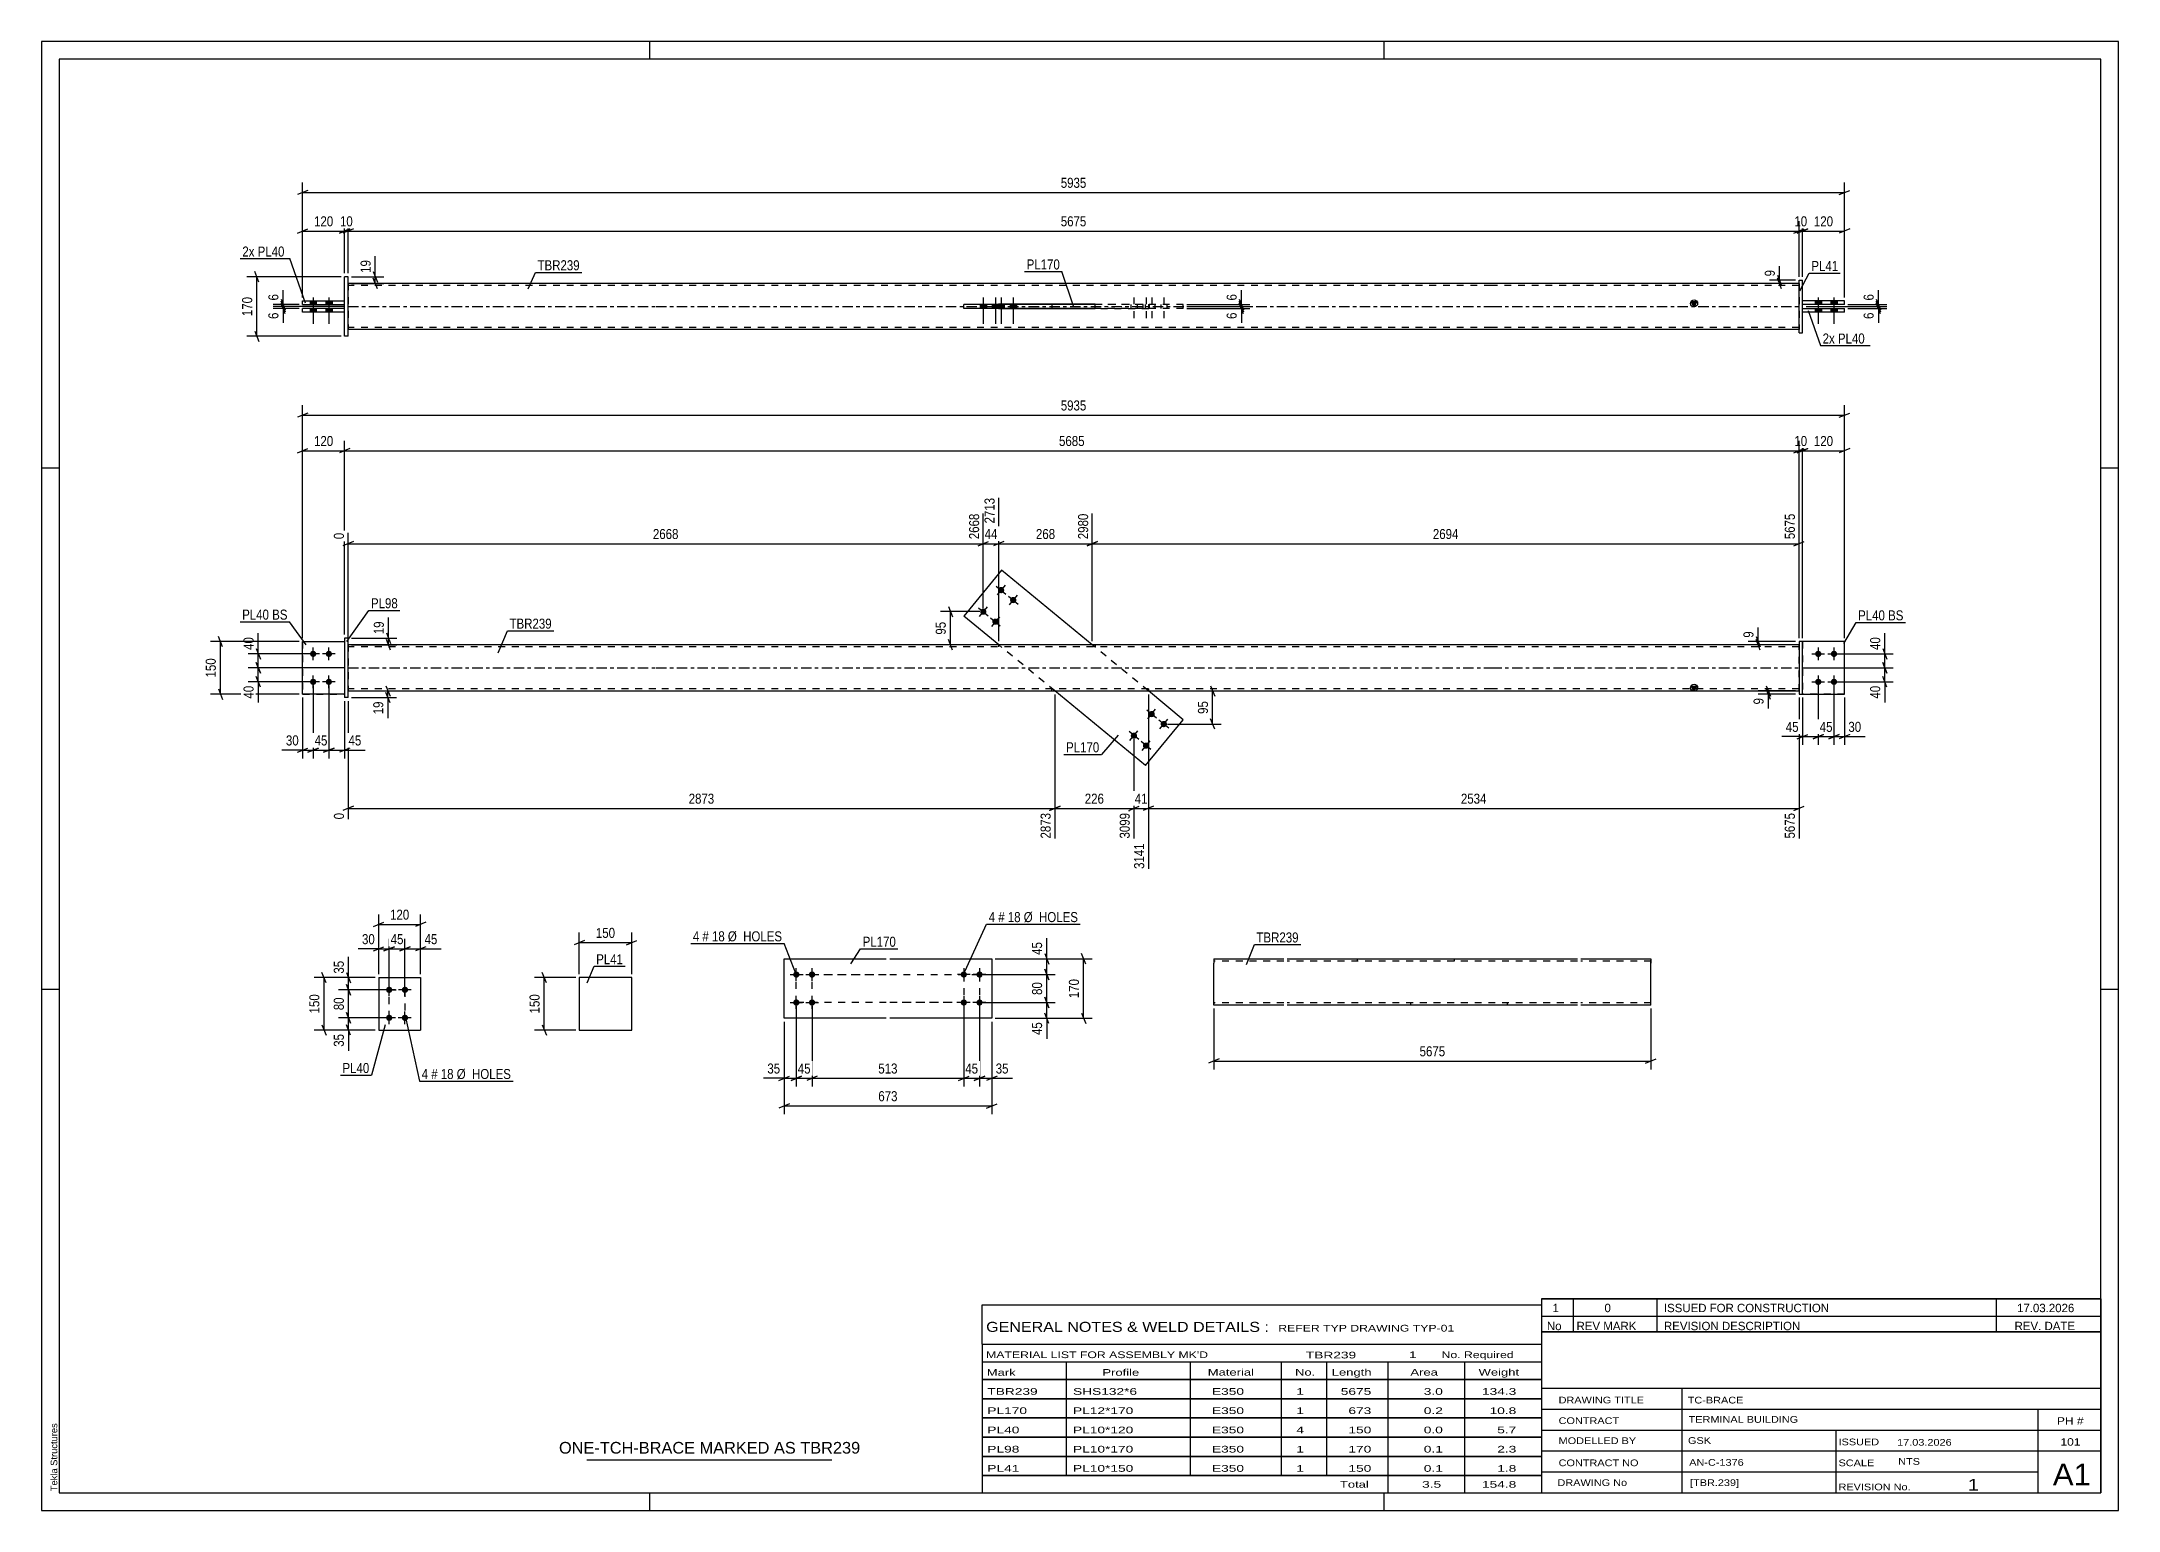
# Model space of a CAD drawing. Header units: millimetres. Extents: x 0 to 594, y 0 to 420.
import ezdxf

# ---------------------------------------------------------------- set-up
doc = ezdxf.new("R2010")
doc.units = ezdxf.units.MM
doc.linetypes.add('DXK_LINE_DOT2', pattern=[3.9198, 1.9599, -1.9599])
doc.linetypes.add('DXK_LINE_DOT3', pattern=[5.9187, 2.979, -0.9799, 0.9799, -0.9799])
doc.styles.add('Arial', font='ARIAL.TTF', dxfattribs={"height": 0.2})
doc.styles.add('Arial Narrow', font='ARIALN.TTF', dxfattribs={"height": 0.2})

# ---------------------------------------------------------------- blocks, each defined once
blk = doc.blocks.new('Unknown-580874599-1129')
at = {"color": 5, "linetype": 'Continuous'}
for p, q in [((594, 420), (0, 420)), ((0, 420), (0, 0)), ((174, 415), (174, 420)), ((384, 415), (384, 420)), ((594, 0), (594, 420)), ((589, 415), (5, 415)), ((5, 415), (5, 5)), ((589, 5), (589, 415)), ((5, 298), (0, 298)), ((594, 298), (589, 298)), ((5, 149), (0, 149)), ((594, 149), (589, 149)), ((0, 0), (594, 0)), ((5, 5), (589, 5)), ((174, 0), (174, 5)), ((384, 0), (384, 5))]:
    blk.add_line(p, q, dxfattribs=at)
at = {"color": 174, "linetype": 'Continuous', "style": 'Arial'}
blk.add_text('Tekla Structures', height=1.9102, rotation=90, dxfattribs=at).set_placement((4.5, 5.5))
blk = doc.blocks.new('Part-580874599-3667 - 3666')
at = {"color": 2, "linetype": 'Continuous'}
for p, q in [((212.37, 157.73), (241.57, 157.73)), ((212.37, 140.73), (212.37, 157.73)), ((242.57, 157.73), (271.77, 157.73)), ((271.77, 157.73), (271.77, 140.73)), ((241.57, 140.73), (212.37, 140.73)), ((271.77, 140.73), (242.57, 140.73))]:
    blk.add_line(p, q, dxfattribs=at)
blk = doc.blocks.new('Bolt-580874599-3668 - 3666')
at = {"linetype": 'Continuous'}
for points in [[(263.77, 152.33, -1), (263.77, 154.13, -1)], [(268.27, 152.33, -1), (268.27, 154.13, -1)], [(263.77, 144.33, -1), (263.77, 146.13, -1)], [(268.27, 144.33, -1), (268.27, 146.13, -1)]]:
    blk.add_hatch(color=1, dxfattribs=at).paths.add_polyline_path(points)
at = {"color": 1, "linetype": 'Continuous'}
for p, q in [((263.77, 155.03), (263.77, 151.43)), ((268.27, 155.03), (268.27, 151.43)), ((265.57, 153.23), (261.97, 153.23)), ((270.07, 153.23), (266.47, 153.23)), ((265.57, 145.23), (261.97, 145.23)), ((263.77, 147.03), (263.77, 143.43)), ((270.07, 145.23), (266.47, 145.23)), ((268.27, 147.03), (268.27, 143.43))]:
    blk.add_line(p, q, dxfattribs=at)
blk = doc.blocks.new('Bolt-580874599-3669 - 3666')
at = {"linetype": 'Continuous'}
for points in [[(215.87, 154.13, -1), (215.87, 152.33, -1)], [(220.37, 154.13, -1), (220.37, 152.33, -1)], [(215.87, 146.13, -1), (215.87, 144.33, -1)], [(220.37, 146.13, -1), (220.37, 144.33, -1)]]:
    blk.add_hatch(color=1, dxfattribs=at).paths.add_polyline_path(points)
at = {"color": 1, "linetype": 'Continuous'}
for p, q in [((215.87, 151.43), (215.87, 155.03)), ((220.37, 151.43), (220.37, 155.03)), ((214.07, 153.23), (217.67, 153.23)), ((218.57, 153.23), (222.17, 153.23)), ((214.07, 145.23), (217.67, 145.23)), ((215.87, 143.43), (215.87, 147.03)), ((218.57, 145.23), (222.17, 145.23)), ((220.37, 143.43), (220.37, 147.03))]:
    blk.add_line(p, q, dxfattribs=at)
blk = doc.blocks.new('Part-580874599-1555 - 1539')
at = {"color": 2, "linetype": 'Continuous'}
for p, q in [((96.43, 152.36), (96.43, 137.36)), ((96.43, 152.36), (108.43, 152.36)), ((108.43, 152.36), (108.43, 137.36)), ((96.43, 137.36), (108.43, 137.36))]:
    blk.add_line(p, q, dxfattribs=at)
blk = doc.blocks.new('Bolt-580874599-1560 - 1539')
at = {"linetype": 'Continuous'}
for points in [[(99.43, 147.96, -1), (99.43, 149.76, -1)], [(103.93, 147.96, -1), (103.93, 149.76, -1)], [(99.43, 139.96, -1), (99.43, 141.76, -1)], [(103.93, 139.96, -1), (103.93, 141.76, -1)]]:
    blk.add_hatch(color=1, dxfattribs=at).paths.add_polyline_path(points)
at = {"color": 1, "linetype": 'Continuous'}
for p, q in [((101.23, 148.86), (97.63, 148.86)), ((99.43, 147.06), (99.43, 150.66)), ((105.73, 148.86), (102.13, 148.86)), ((103.93, 147.06), (103.93, 150.66)), ((99.43, 139.06), (99.43, 142.66)), ((103.93, 139.06), (103.93, 142.66)), ((101.23, 140.86), (97.63, 140.86)), ((105.73, 140.86), (102.13, 140.86))]:
    blk.add_line(p, q, dxfattribs=at)
blk = doc.blocks.new('Part-580874599-1922 - 1901')
at = {"color": 7, "linetype": 'DXK_LINE_DOT2'}
for p, q in [((515.64, 248.42), (503.64, 248.42)), ((503.64, 233.42), (503.64, 248.42)), ((515.64, 233.42), (515.64, 248.42)), ((515.64, 233.42), (503.64, 233.42))]:
    blk.add_line(p, q, dxfattribs=at)
blk = doc.blocks.new('Part-580874599-1923 - 1901')
at = {"color": 2, "linetype": 'Continuous'}
for p, q in [((503.64, 248.42), (502.64, 248.42)), ((502.64, 248.42), (502.64, 233.42)), ((503.64, 233.42), (503.64, 248.42)), ((502.64, 233.42), (503.64, 233.42))]:
    blk.add_line(p, q, dxfattribs=at)
blk = doc.blocks.new('Part-580874599-1928 - 1901')
at = {"color": 2, "linetype": 'Continuous'}
for p, q in [((74.68, 233.42), (74.68, 248.42)), ((74.68, 248.42), (86.68, 248.42)), ((86.68, 233.42), (74.68, 233.42))]:
    blk.add_line(p, q, dxfattribs=at)
at = {"color": 7, "linetype": 'DXK_LINE_DOT2'}
blk.add_line((86.68, 248.42), (86.68, 233.42), dxfattribs=at)
blk = doc.blocks.new('Part-580874599-1912 - 1901')
at = {"linetype": 'Continuous'}
blk.add_hatch(color=2, dxfattribs=at).paths.add_polyline_path([(472.64, 234.32), (471.84, 235.72), (473.44, 235.72)])
at = {"color": 2, "linetype": 'Continuous'}
for p, q in [((175.68, 247.52), (87.68, 247.52)), ((414.54, 247.52), (175.78, 247.52)), ((502.64, 247.52), (414.64, 247.52)), ((87.68, 234.32), (175.68, 234.32)), ((175.78, 234.32), (414.54, 234.32)), ((414.64, 234.32), (502.64, 234.32)), ((472.64, 234.32), (471.84, 235.72)), ((471.84, 235.72), (473.44, 235.72)), ((473.44, 235.72), (472.64, 234.32))]:
    blk.add_line(p, q, dxfattribs=at)
at = {"color": 7, "linetype": 'DXK_LINE_DOT2'}
for p, q in [((87.68, 247.52), (87.68, 234.32)), ((175.68, 246.92), (87.68, 246.92)), ((414.54, 246.92), (175.78, 246.92)), ((273.66, 247.52), (273.66, 246.92)), ((301.34, 247.52), (301.34, 246.92)), ((502.64, 246.92), (414.64, 246.92)), ((502.64, 234.32), (502.64, 247.52)), ((175.68, 234.92), (87.68, 234.92)), ((414.54, 234.92), (175.78, 234.92)), ((288.97, 234.32), (288.97, 234.92)), ((316.65, 234.32), (316.65, 234.92)), ((502.64, 234.92), (414.64, 234.92))]:
    blk.add_line(p, q, dxfattribs=at)
at = {"color": 7, "linetype": 'DXK_LINE_DOT3'}
for p, q in [((87.68, 240.92), (175.68, 240.92)), ((175.78, 240.92), (414.54, 240.92)), ((414.64, 240.92), (502.64, 240.92))]:
    blk.add_line(p, q, dxfattribs=at)
at = {"color": 2, "linetype": 'Continuous'}
blk.add_circle((472.64, 235.22), 1, dxfattribs=at)
blk = doc.blocks.new('Part-580874599-1933 - 1901')
at = {"color": 7, "linetype": 'DXK_LINE_DOT2'}
for p, q in [((74.68, 248.42), (74.68, 233.42)), ((74.68, 248.42), (86.68, 248.42)), ((86.68, 248.42), (86.68, 233.42)), ((74.68, 233.42), (86.68, 233.42))]:
    blk.add_line(p, q, dxfattribs=at)
blk = doc.blocks.new('Part-580874599-1917 - 1901')
at = {"color": 2, "linetype": 'Continuous'}
for p, q in [((515.64, 248.42), (503.64, 248.42)), ((515.64, 233.42), (515.64, 248.42)), ((503.64, 233.42), (515.64, 233.42))]:
    blk.add_line(p, q, dxfattribs=at)
at = {"color": 7, "linetype": 'DXK_LINE_DOT2'}
blk.add_line((503.64, 248.42), (503.64, 233.42), dxfattribs=at)
blk = doc.blocks.new('Part-580874599-1938 - 1901')
at = {"color": 2, "linetype": 'Continuous'}
for p, q in [((87.68, 249.42), (86.68, 249.42)), ((86.68, 249.42), (86.68, 232.42)), ((87.68, 232.42), (87.68, 249.42)), ((87.68, 232.42), (86.68, 232.42))]:
    blk.add_line(p, q, dxfattribs=at)
blk = doc.blocks.new('Part-580874599-1943 - 1901')
at = {"color": 2, "linetype": 'Continuous'}
for p, q in [((274.58, 268.86), (263.78, 255.74)), ((300.52, 247.52), (274.58, 268.86)), ((273.76, 247.52), (263.78, 255.74)), ((315.73, 212.97), (289.8, 234.32)), ((326.54, 226.1), (316.55, 234.32)), ((315.73, 212.97), (326.54, 226.1))]:
    blk.add_line(p, q, dxfattribs=at)
at = {"color": 7, "linetype": 'DXK_LINE_DOT2'}
for p, q in [((289.8, 234.32), (273.76, 247.52)), ((316.55, 234.32), (300.52, 247.52))]:
    blk.add_line(p, q, dxfattribs=at)
blk = doc.blocks.new('Bolt-580874599-1944 - 1901')
at = {"linetype": 'Continuous'}
for points in [[(508.14, 245.82, -1), (508.14, 244.02, -1)], [(512.64, 245.82, -1), (512.64, 244.02, -1)], [(508.14, 237.82, -1), (508.14, 236.02, -1)], [(512.64, 237.82, -1), (512.64, 236.02, -1)]]:
    blk.add_hatch(color=1, dxfattribs=at).paths.add_polyline_path(points)
at = {"color": 1, "linetype": 'Continuous'}
for p, q in [((506.34, 244.92), (509.94, 244.92)), ((508.14, 246.72), (508.14, 243.12)), ((510.84, 244.92), (514.44, 244.92)), ((512.64, 246.72), (512.64, 243.12)), ((508.14, 238.72), (508.14, 235.12)), ((512.64, 238.72), (512.64, 235.12)), ((506.34, 236.92), (509.94, 236.92)), ((510.84, 236.92), (514.44, 236.92))]:
    blk.add_line(p, q, dxfattribs=at)
blk = doc.blocks.new('Bolt-580874599-1945 - 1901')
at = {"linetype": 'Continuous'}
for points in [[(77.68, 244.02, -1), (77.68, 245.82, -1)], [(82.18, 244.02, -1), (82.18, 245.82, -1)], [(77.68, 236.02, -1), (77.68, 237.82, -1)], [(82.18, 236.02, -1), (82.18, 237.82, -1)]]:
    blk.add_hatch(color=1, dxfattribs=at).paths.add_polyline_path(points)
at = {"color": 1, "linetype": 'Continuous'}
for p, q in [((79.48, 244.92), (75.88, 244.92)), ((77.68, 243.12), (77.68, 246.72)), ((83.98, 244.92), (80.38, 244.92)), ((82.18, 243.12), (82.18, 246.72)), ((77.68, 235.12), (77.68, 238.72)), ((82.18, 235.12), (82.18, 238.72)), ((79.48, 236.92), (75.88, 236.92)), ((83.98, 236.92), (80.38, 236.92))]:
    blk.add_line(p, q, dxfattribs=at)
blk = doc.blocks.new('Bolt-580874599-1946 - 1901')
at = {"linetype": 'Continuous'}
for points in [[(275, 263.86, -1), (273.85, 262.47, -1)], [(269.91, 257.68, -1), (268.77, 256.29, -1)], [(278.47, 261, -1), (277.33, 259.61, -1)], [(273.39, 254.82, -1), (272.24, 253.43, -1)]]:
    blk.add_hatch(color=1, dxfattribs=at).paths.add_polyline_path(points)
at = {"color": 1, "linetype": 'Continuous'}
for p, q in [((273.04, 264.31), (275.82, 262.02)), ((275.57, 264.55), (273.28, 261.77)), ((276.51, 261.45), (279.29, 259.16)), ((279.04, 261.69), (276.76, 258.91)), ((267.95, 258.13), (270.73, 255.84)), ((270.49, 258.38), (268.2, 255.6)), ((273.96, 255.52), (271.67, 252.74)), ((271.43, 255.27), (274.21, 252.98))]:
    blk.add_line(p, q, dxfattribs=at)
blk = doc.blocks.new('Bolt-580874599-1947 - 1901')
at = {"linetype": 'Continuous'}
for points in [[(316.93, 227.01, -1), (318.07, 228.4, -1)], [(320.4, 224.15, -1), (321.55, 225.54, -1)], [(311.84, 220.84, -1), (312.99, 222.23, -1)], [(315.32, 217.98, -1), (316.46, 219.37, -1)]]:
    blk.add_hatch(color=1, dxfattribs=at).paths.add_polyline_path(points)
at = {"color": 1, "linetype": 'Continuous'}
for p, q in [((318.89, 226.56), (316.11, 228.85)), ((316.36, 226.32), (318.64, 229.1)), ((322.37, 223.7), (319.59, 225.99)), ((319.83, 223.46), (322.12, 226.24)), ((313.81, 220.39), (311.03, 222.68)), ((311.27, 220.14), (313.56, 222.92)), ((317.28, 217.53), (314.5, 219.82)), ((314.75, 217.28), (317.04, 220.06))]:
    blk.add_line(p, q, dxfattribs=at)
blk = doc.blocks.new('Part-580874599-2347 - 2328')
at = {"color": 2, "linetype": 'Continuous'}
for p, q in [((74.68, 342.63), (74.68, 343.63)), ((86.68, 343.63), (74.68, 343.63)), ((86.68, 342.63), (74.68, 342.63))]:
    blk.add_line(p, q, dxfattribs=at)
at = {"color": 7, "linetype": 'DXK_LINE_DOT2'}
blk.add_line((86.68, 342.63), (86.68, 343.63), dxfattribs=at)
blk = doc.blocks.new('Bolt-580874599-2331 - 2328')
at = {"linetype": 'Continuous'}
for points in [[(76.78, 344.83), (78.58, 344.83), (78.58, 345.83), (76.78, 345.83)], [(76.78, 344.83), (78.58, 344.83), (78.58, 345.83), (76.78, 345.83)], [(81.28, 344.83), (83.08, 344.83), (83.08, 345.83), (81.28, 345.83)], [(81.28, 344.83), (83.08, 344.83), (83.08, 345.83), (81.28, 345.83)], [(76.78, 342.63), (78.58, 342.63), (78.58, 343.63), (76.78, 343.63)], [(76.78, 342.63), (78.58, 342.63), (78.58, 343.63), (76.78, 343.63)], [(81.28, 342.63), (83.08, 342.63), (83.08, 343.63), (81.28, 343.63)], [(81.28, 342.63), (83.08, 342.63), (83.08, 343.63), (81.28, 343.63)]]:
    blk.add_hatch(color=1, dxfattribs=at).paths.add_polyline_path(points)
at = {"color": 1, "linetype": 'Continuous'}
for p, q in [((76.78, 345.83), (76.78, 344.83)), ((76.78, 345.83), (76.78, 344.83)), ((77.68, 346.83), (77.68, 339.33)), ((77.68, 346.83), (77.68, 339.33)), ((78.58, 345.83), (78.58, 344.83)), ((78.58, 345.83), (78.58, 344.83)), ((81.28, 345.83), (81.28, 344.83)), ((81.28, 345.83), (81.28, 344.83)), ((82.18, 346.83), (82.18, 339.33)), ((82.18, 346.83), (82.18, 339.33)), ((83.08, 345.83), (83.08, 344.83)), ((83.08, 345.83), (83.08, 344.83)), ((76.78, 343.63), (76.78, 342.63)), ((76.78, 343.63), (76.78, 342.63)), ((78.58, 343.63), (78.58, 342.63)), ((78.58, 343.63), (78.58, 342.63)), ((81.28, 343.63), (81.28, 342.63)), ((81.28, 343.63), (81.28, 342.63)), ((83.08, 343.63), (83.08, 342.63)), ((83.08, 343.63), (83.08, 342.63))]:
    blk.add_line(p, q, dxfattribs=at)
blk = doc.blocks.new('Bolt-580874599-2330 - 2328')
at = {"linetype": 'Continuous'}
for points in [[(509.04, 345.83), (507.24, 345.83), (507.24, 344.83), (509.04, 344.83)], [(509.04, 345.83), (507.24, 345.83), (507.24, 344.83), (509.04, 344.83)], [(513.54, 345.83), (511.74, 345.83), (511.74, 344.83), (513.54, 344.83)], [(513.54, 345.83), (511.74, 345.83), (511.74, 344.83), (513.54, 344.83)], [(509.04, 343.63), (507.24, 343.63), (507.24, 342.63), (509.04, 342.63)], [(509.04, 343.63), (507.24, 343.63), (507.24, 342.63), (509.04, 342.63)], [(513.54, 343.63), (511.74, 343.63), (511.74, 342.63), (513.54, 342.63)], [(513.54, 343.63), (511.74, 343.63), (511.74, 342.63), (513.54, 342.63)]]:
    blk.add_hatch(color=1, dxfattribs=at).paths.add_polyline_path(points)
at = {"color": 1, "linetype": 'Continuous'}
for p, q in [((507.24, 345.83), (507.24, 344.83)), ((507.24, 345.83), (507.24, 344.83)), ((508.14, 346.83), (508.14, 339.33)), ((508.14, 346.83), (508.14, 339.33)), ((509.04, 345.83), (509.04, 344.83)), ((509.04, 345.83), (509.04, 344.83)), ((511.74, 345.83), (511.74, 344.83)), ((511.74, 345.83), (511.74, 344.83)), ((512.64, 346.83), (512.64, 339.33)), ((512.64, 346.83), (512.64, 339.33)), ((513.54, 345.83), (513.54, 344.83)), ((513.54, 345.83), (513.54, 344.83)), ((507.24, 343.63), (507.24, 342.63)), ((507.24, 343.63), (507.24, 342.63)), ((509.04, 343.63), (509.04, 342.63)), ((509.04, 343.63), (509.04, 342.63)), ((511.74, 343.63), (511.74, 342.63)), ((511.74, 343.63), (511.74, 342.63)), ((513.54, 343.63), (513.54, 342.63)), ((513.54, 343.63), (513.54, 342.63))]:
    blk.add_line(p, q, dxfattribs=at)
blk = doc.blocks.new('Part-580874599-2336 - 2328')
at = {"color": 2, "linetype": 'Continuous'}
for p, q in [((263.78, 343.63), (263.78, 344.83)), ((301.34, 344.83), (263.78, 344.83)), ((274.58, 343.63), (274.58, 344.83)), ((301.34, 343.63), (263.78, 343.63))]:
    blk.add_line(p, q, dxfattribs=at)
at = {"color": 7, "linetype": 'DXK_LINE_DOT2'}
for p, q in [((326.54, 344.83), (301.34, 344.83)), ((315.73, 343.63), (315.73, 344.83)), ((326.54, 343.63), (326.54, 344.83)), ((326.54, 343.63), (301.34, 343.63))]:
    blk.add_line(p, q, dxfattribs=at)
blk = doc.blocks.new('Part-580874599-2337 - 2328')
at = {"color": 2, "linetype": 'Continuous'}
for p, q in [((87.68, 352.73), (86.68, 352.73)), ((86.68, 335.73), (86.68, 352.73)), ((87.68, 335.73), (87.68, 352.73)), ((87.68, 335.73), (86.68, 335.73))]:
    blk.add_line(p, q, dxfattribs=at)
blk = doc.blocks.new('Part-580874599-2342 - 2328')
at = {"color": 2, "linetype": 'Continuous'}
for p, q in [((74.68, 344.83), (74.68, 345.83)), ((74.68, 345.83), (86.68, 345.83)), ((74.68, 344.83), (86.68, 344.83))]:
    blk.add_line(p, q, dxfattribs=at)
at = {"color": 7, "linetype": 'DXK_LINE_DOT2'}
blk.add_line((86.68, 344.83), (86.68, 345.83), dxfattribs=at)
blk = doc.blocks.new('Part-580874599-2352 - 2328')
at = {"color": 2, "linetype": 'Continuous'}
for p, q in [((502.64, 336.73), (502.64, 351.73)), ((502.64, 351.73), (503.64, 351.73)), ((503.64, 336.73), (503.64, 351.73)), ((502.64, 336.73), (503.64, 336.73))]:
    blk.add_line(p, q, dxfattribs=at)
blk = doc.blocks.new('Part-580874599-2357 - 2328')
at = {"color": 2, "linetype": 'Continuous'}
for p, q in [((515.64, 345.83), (503.64, 345.83)), ((503.64, 344.83), (503.64, 345.83)), ((515.64, 344.83), (503.64, 344.83)), ((515.64, 344.83), (515.64, 345.83))]:
    blk.add_line(p, q, dxfattribs=at)
blk = doc.blocks.new('Part-580874599-2362 - 2328')
at = {"color": 2, "linetype": 'Continuous'}
for p, q in [((503.64, 342.63), (503.64, 343.63)), ((503.64, 343.63), (515.64, 343.63)), ((515.64, 342.63), (503.64, 342.63)), ((515.64, 342.63), (515.64, 343.63))]:
    blk.add_line(p, q, dxfattribs=at)
blk = doc.blocks.new('Part-580874599-2367 - 2328')
at = {"linetype": 'Continuous'}
blk.add_hatch(color=2, dxfattribs=at).paths.add_polyline_path([(472.64, 344.23), (471.84, 345.63), (473.44, 345.63)])
at = {"color": 2, "linetype": 'Continuous'}
for p, q in [((175.68, 350.83), (87.68, 350.83)), ((414.54, 350.83), (175.78, 350.83)), ((502.64, 350.83), (414.64, 350.83)), ((273.66, 344.83), (273.66, 344.93)), ((301.34, 344.93), (273.66, 344.93)), ((288.97, 344.83), (288.97, 344.93)), ((301.34, 343.53), (301.34, 344.93)), ((472.64, 344.23), (471.84, 345.63)), ((471.84, 345.63), (473.44, 345.63)), ((473.44, 345.63), (472.64, 344.23)), ((273.66, 343.53), (273.66, 343.63)), ((301.34, 343.53), (273.66, 343.53)), ((288.97, 343.53), (288.97, 343.63)), ((175.68, 337.63), (87.68, 337.63)), ((414.54, 337.63), (175.78, 337.63)), ((502.64, 337.63), (414.64, 337.63))]:
    blk.add_line(p, q, dxfattribs=at)
at = {"color": 7, "linetype": 'DXK_LINE_DOT2'}
for p, q in [((87.68, 350.83), (87.68, 337.63)), ((502.64, 350.83), (502.64, 337.63)), ((175.68, 350.23), (87.68, 350.23)), ((414.54, 350.23), (175.78, 350.23)), ((273.66, 344.93), (273.66, 343.63)), ((288.97, 344.93), (288.97, 343.63)), ((301.34, 344.93), (316.65, 344.93)), ((316.65, 344.93), (316.65, 343.53)), ((502.64, 350.23), (414.64, 350.23)), ((316.65, 343.53), (301.34, 343.53)), ((175.68, 338.23), (87.68, 338.23)), ((414.54, 338.23), (175.78, 338.23)), ((502.64, 338.23), (414.64, 338.23))]:
    blk.add_line(p, q, dxfattribs=at)
at = {"color": 7, "linetype": 'DXK_LINE_DOT3'}
for p, q in [((87.68, 344.23), (175.68, 344.23)), ((175.78, 344.23), (414.54, 344.23)), ((414.64, 344.23), (502.64, 344.23))]:
    blk.add_line(p, q, dxfattribs=at)
at = {"color": 2, "linetype": 'Continuous'}
blk.add_circle((472.64, 345.13), 1, dxfattribs=at)
blk = doc.blocks.new('Bolt-580874599-2373 - 2328')
at = {"linetype": 'Continuous'}
for points in [[(270.24, 344.83), (268.44, 344.83), (268.44, 343.63), (270.24, 343.63)], [(273.72, 344.83), (271.92, 344.83), (271.92, 343.63), (273.72, 343.63)], [(275.33, 344.83), (273.53, 344.83), (273.53, 343.63), (275.33, 343.63)], [(278.8, 344.83), (277, 344.83), (277, 343.63), (278.8, 343.63)]]:
    blk.add_hatch(color=1, dxfattribs=at).paths.add_polyline_path(points)
at = {"color": 1, "linetype": 'Continuous'}
for p, q in [((268.44, 344.83), (268.44, 343.63)), ((269.34, 346.83), (269.34, 339.33)), ((270.24, 344.83), (270.24, 343.63)), ((271.92, 344.83), (271.92, 343.63)), ((272.82, 346.83), (272.82, 339.33)), ((273.53, 344.83), (273.53, 343.63)), ((273.72, 344.83), (273.72, 343.63)), ((274.43, 346.83), (274.43, 339.33)), ((275.33, 344.83), (275.33, 343.63)), ((277, 344.83), (277, 343.63)), ((277.9, 346.83), (277.9, 339.33)), ((278.8, 344.83), (278.8, 343.63))]:
    blk.add_line(p, q, dxfattribs=at)
blk = doc.blocks.new('Bolt-580874599-2374 - 2328')
at = {"color": 1, "linetype": 'DXK_LINE_DOT2'}
for p, q in [((311.52, 344.83), (311.52, 343.63)), ((312.42, 346.83), (312.42, 339.33)), ((313.32, 344.83), (313.32, 343.63)), ((314.99, 344.83), (314.99, 343.63)), ((315.89, 346.83), (315.89, 339.33)), ((316.6, 344.83), (316.6, 343.63)), ((316.79, 344.83), (316.79, 343.63)), ((317.5, 346.83), (317.5, 339.33)), ((318.4, 344.83), (318.4, 343.63)), ((320.08, 344.83), (320.08, 343.63)), ((320.98, 346.83), (320.98, 339.33)), ((321.88, 344.83), (321.88, 343.63))]:
    blk.add_line(p, q, dxfattribs=at)
blk = doc.blocks.new('Part-580874599-1515 - 1499')
at = {"color": 2, "linetype": 'Continuous'}
for p, q in [((168.79, 152.36), (153.79, 152.36)), ((153.79, 152.36), (153.79, 137.36)), ((168.79, 137.36), (168.79, 152.36)), ((153.79, 137.36), (168.79, 137.36))]:
    blk.add_line(p, q, dxfattribs=at)
blk = doc.blocks.new('Part-580874599-1478 - 1462')
at = {"color": 2, "linetype": 'Continuous'}
for p, q in [((335.29, 157.7), (335.29, 156.5)), ((335.29, 157.7), (355.29, 157.7)), ((335.29, 145.24), (335.29, 156.5)), ((356.29, 157.7), (439.28, 157.7)), ((440.28, 157.7), (460.28, 157.7)), ((460.28, 157.7), (460.28, 157.61)), ((460.28, 157.61), (460.28, 156.5)), ((460.28, 144.5), (460.28, 156.5)), ((335.29, 144.59), (335.29, 145.24)), ((335.29, 144.5), (335.29, 144.59)), ((355.29, 144.5), (335.29, 144.5)), ((439.28, 144.5), (356.29, 144.5)), ((460.28, 144.5), (440.28, 144.5))]:
    blk.add_line(p, q, dxfattribs=at)
at = {"color": 7, "linetype": 'DXK_LINE_DOT2'}
for p, q in [((355.29, 157.1), (335.29, 157.1)), ((439.28, 157.1), (356.29, 157.1)), ((376.29, 157.7), (376.29, 157.1)), ((403.97, 157.7), (403.97, 157.1)), ((460.28, 157.1), (440.28, 157.1)), ((460.28, 156.5), (460.28, 157.35)), ((335.29, 145.24), (335.29, 144.85)), ((335.29, 145.1), (335.29, 145.14)), ((355.29, 145.1), (335.29, 145.1)), ((439.28, 145.1), (356.29, 145.1)), ((391.6, 144.5), (391.6, 145.1)), ((419.28, 144.5), (419.28, 145.1)), ((460.28, 145.1), (440.28, 145.1)), ((460.28, 145.1), (460.28, 145.14))]:
    blk.add_line(p, q, dxfattribs=at)
blk = doc.blocks.new('Rectangle-580874599-3875 - 3666')
at = {"color": 1, "linetype": 'DXK_LINE_DOT2'}
for p, q in [((215.87, 153.23), (241.57, 153.23)), ((215.87, 145.23), (215.87, 153.23)), ((242.57, 153.23), (268.27, 153.23)), ((268.27, 153.23), (268.27, 145.23)), ((241.57, 145.23), (215.87, 145.23)), ((268.27, 145.23), (242.57, 145.23))]:
    blk.add_line(p, q, dxfattribs=at)
blk = doc.blocks.new('Rectangle-580874599-1669 - 1539')
at = {"color": 1, "linetype": 'DXK_LINE_DOT2'}
blk.add_lwpolyline([(99.43, 148.86), (103.93, 148.86), (103.93, 140.86), (99.43, 140.86), (99.43, 148.86)], close=True, dxfattribs=at)
blk = doc.blocks.new('Rectangle-580874599-3885 - 3666')
at = {"color": 1, "linetype": 'DXK_LINE_DOT2'}
for p, q in [((220.37, 153.23), (241.57, 153.23)), ((220.37, 145.23), (220.37, 153.23)), ((242.57, 153.23), (263.77, 153.23)), ((263.77, 153.23), (263.77, 145.23)), ((241.57, 145.23), (220.37, 145.23)), ((263.77, 145.23), (242.57, 145.23))]:
    blk.add_line(p, q, dxfattribs=at)
blk = doc.blocks.new('StraightDimension-580874599-3854 - 3666')
at = {"color": 7, "linetype": 'Continuous'}
for p, q in [((286.9, 154.73), (288.1, 151.73)), ((269.27, 153.23), (289.9, 153.23)), ((287.5, 145.23), (287.5, 153.23)), ((269.27, 145.23), (289.9, 145.23)), ((288.1, 143.73), (286.9, 146.73))]:
    blk.add_line(p, q, dxfattribs=at)
at = {"color": 0}
blk.add_wipeout([(286.75, 151.65), (282.55, 151.65), (282.55, 146.8), (286.75, 146.8)], dxfattribs=at)
at = {"color": 3, "style": 'Arial Narrow'}
blk.add_text('80', height=2.863, rotation=90.00021, dxfattribs=at).set_placement((286.15, 147.4))
blk = doc.blocks.new('StraightDimension-580874599-3674 - 3666')
at = {"color": 7, "linetype": 'Continuous'}
for p, q in [((268.27, 144.23), (268.27, 121.18)), ((271.77, 139.73), (271.77, 121.18)), ((266.77, 122.98), (269.77, 124.18)), ((268.27, 123.58), (271.77, 123.58)), ((273.27, 124.18), (270.27, 122.98))]:
    blk.add_line(p, q, dxfattribs=at)
at = {"color": 0}
blk.add_wipeout([(277.15, 124.33), (277.15, 128.53), (272.29, 128.53), (272.29, 124.33)], dxfattribs=at)
at = {"color": 7, "linetype": 'Continuous'}
blk.add_line((271.77, 123.58), (277.67, 123.58), dxfattribs=at)
blk.add_line((271.77, 123.58), (277.67, 123.58), dxfattribs=at)
at = {"color": 3, "style": 'Arial Narrow'}
blk.add_text('35', height=2.863, dxfattribs=at).set_placement((272.89, 124.93))
blk = doc.blocks.new('StraightDimension-580874599-3675 - 3666')
at = {"color": 7, "linetype": 'Continuous'}
for p, q in [((263.77, 144.23), (263.77, 121.18)), ((268.27, 144.23), (268.27, 121.18)), ((262.27, 122.98), (265.27, 124.18)), ((263.77, 123.58), (268.27, 123.58)), ((269.77, 124.18), (266.77, 122.98))]:
    blk.add_line(p, q, dxfattribs=at)
at = {"color": 0}
blk.add_wipeout([(268.44, 124.33), (268.44, 128.53), (263.59, 128.53), (263.59, 124.33)], dxfattribs=at)
at = {"color": 3, "style": 'Arial Narrow'}
blk.add_text('45', height=2.863, dxfattribs=at).set_placement((264.19, 124.93))
blk = doc.blocks.new('StraightDimension-580874599-3676 - 3666')
at = {"color": 7, "linetype": 'Continuous'}
for p, q in [((220.37, 144.23), (220.37, 121.18)), ((263.77, 144.23), (263.77, 121.18)), ((221.87, 124.18), (218.87, 122.98)), ((220.37, 123.58), (263.77, 123.58)), ((262.27, 122.98), (265.27, 124.18))]:
    blk.add_line(p, q, dxfattribs=at)
at = {"color": 0}
blk.add_wipeout([(245.41, 124.33), (245.41, 128.53), (238.72, 128.53), (238.72, 124.33)], dxfattribs=at)
at = {"color": 3, "style": 'Arial Narrow'}
blk.add_text('513', height=2.863, dxfattribs=at).set_placement((239.32, 124.93))
blk = doc.blocks.new('StraightDimension-580874599-3677 - 3666')
at = {"color": 7, "linetype": 'Continuous'}
for p, q in [((215.87, 144.23), (215.87, 121.18)), ((220.37, 144.23), (220.37, 121.18)), ((214.37, 122.98), (217.37, 124.18)), ((215.87, 123.58), (220.37, 123.58)), ((221.87, 124.18), (218.87, 122.98))]:
    blk.add_line(p, q, dxfattribs=at)
at = {"color": 0}
blk.add_wipeout([(220.54, 124.33), (220.54, 128.53), (215.69, 128.53), (215.69, 124.33)], dxfattribs=at)
at = {"color": 3, "style": 'Arial Narrow'}
blk.add_text('45', height=2.863, dxfattribs=at).set_placement((216.29, 124.93))
blk = doc.blocks.new('StraightDimension-580874599-3678 - 3666')
at = {"color": 7, "linetype": 'Continuous'}
for p, q in [((215.87, 144.23), (215.87, 121.18)), ((212.37, 139.73), (212.37, 121.18)), ((210.87, 122.98), (213.87, 124.18)), ((212.37, 123.58), (215.87, 123.58)), ((217.37, 124.18), (214.37, 122.98))]:
    blk.add_line(p, q, dxfattribs=at)
at = {"color": 0}
blk.add_wipeout([(211.84, 124.33), (211.84, 128.53), (206.98, 128.53), (206.98, 124.33)], dxfattribs=at)
at = {"color": 7, "linetype": 'Continuous'}
blk.add_line((212.37, 123.58), (206.46, 123.58), dxfattribs=at)
blk.add_line((212.37, 123.58), (206.46, 123.58), dxfattribs=at)
at = {"color": 3, "style": 'Arial Narrow'}
blk.add_text('35', height=2.863, dxfattribs=at).set_placement((207.58, 124.93))
blk = doc.blocks.new('StraightDimension-580874599-3694 - 3666')
at = {"color": 7, "linetype": 'Continuous'}
for p, q in [((212.37, 139.73), (212.37, 113.27)), ((271.77, 139.73), (271.77, 113.27)), ((213.87, 116.27), (210.87, 115.07)), ((212.37, 115.67), (271.77, 115.67)), ((270.27, 115.07), (273.27, 116.27))]:
    blk.add_line(p, q, dxfattribs=at)
at = {"color": 0}
blk.add_wipeout([(245.41, 116.42), (245.41, 120.62), (238.72, 120.62), (238.72, 116.42)], dxfattribs=at)
at = {"color": 3, "style": 'Arial Narrow'}
blk.add_text('673', height=2.863, dxfattribs=at).set_placement((239.32, 117.02))
blk = doc.blocks.new('StraightDimension-580874599-3714 - 3666')
at = {"color": 7, "linetype": 'Continuous'}
for p, q in [((272.77, 157.73), (300.44, 157.73)), ((298.64, 156.23), (297.44, 159.23)), ((298.04, 140.73), (298.04, 157.73)), ((272.77, 140.73), (300.44, 140.73)), ((297.44, 142.23), (298.64, 139.23))]:
    blk.add_line(p, q, dxfattribs=at)
at = {"color": 0}
blk.add_wipeout([(297.29, 152.57), (293.09, 152.57), (293.09, 145.88), (297.29, 145.88)], dxfattribs=at)
at = {"color": 3, "style": 'Arial Narrow'}
blk.add_text('170', height=2.863, rotation=90.00021, dxfattribs=at).set_placement((296.69, 146.48))
blk = doc.blocks.new('StraightDimension-580874599-3853 - 3666')
at = {"color": 7, "linetype": 'Continuous'}
for p, q in [((272.77, 157.73), (289.9, 157.73)), ((286.9, 159.23), (288.1, 156.23)), ((288.1, 151.73), (286.9, 154.73)), ((287.5, 153.23), (287.5, 157.73)), ((269.27, 153.23), (289.9, 153.23))]:
    blk.add_line(p, q, dxfattribs=at)
at = {"color": 0}
blk.add_wipeout([(286.75, 163.11), (282.55, 163.11), (282.55, 158.25), (286.75, 158.25)], dxfattribs=at)
at = {"color": 7, "linetype": 'Continuous'}
blk.add_line((287.5, 157.73), (287.5, 163.63), dxfattribs=at)
blk.add_line((287.5, 157.73), (287.5, 163.63), dxfattribs=at)
at = {"color": 3, "style": 'Arial Narrow'}
blk.add_text('45', height=2.863, rotation=90.00021, dxfattribs=at).set_placement((286.15, 158.85))
blk = doc.blocks.new('StraightDimension-580874599-3855 - 3666')
at = {"color": 7, "linetype": 'Continuous'}
for p, q in [((269.27, 145.23), (289.9, 145.23)), ((286.9, 146.73), (288.1, 143.73)), ((287.5, 140.73), (287.5, 145.23)), ((272.77, 140.73), (289.9, 140.73)), ((288.1, 139.23), (286.9, 142.23))]:
    blk.add_line(p, q, dxfattribs=at)
at = {"color": 0}
blk.add_wipeout([(286.75, 140.2), (282.55, 140.2), (282.55, 135.34), (286.75, 135.34)], dxfattribs=at)
at = {"color": 7, "linetype": 'Continuous'}
blk.add_line((287.5, 140.73), (287.5, 134.82), dxfattribs=at)
blk.add_line((287.5, 140.73), (287.5, 134.82), dxfattribs=at)
at = {"color": 3, "style": 'Arial Narrow'}
blk.add_text('45', height=2.863, rotation=90.00021, dxfattribs=at).set_placement((286.15, 135.94))
blk = doc.blocks.new('StraightDimension-580874599-1579 - 1539')
at = {"color": 7, "linetype": 'Continuous'}
for p, q in [((94.93, 159.97), (97.93, 161.17)), ((96.43, 153.36), (96.43, 163.42)), ((96.43, 160.57), (99.43, 160.57)), ((100.93, 161.17), (97.93, 159.97)), ((99.43, 149.86), (99.43, 163.42))]:
    blk.add_line(p, q, dxfattribs=at)
at = {"color": 0}
blk.add_wipeout([(95.9, 161.32), (95.9, 165.52), (91.05, 165.52), (91.05, 161.32)], dxfattribs=at)
at = {"color": 7, "linetype": 'Continuous'}
blk.add_line((96.43, 160.57), (90.52, 160.57), dxfattribs=at)
blk.add_line((96.43, 160.57), (90.52, 160.57), dxfattribs=at)
at = {"color": 3, "style": 'Arial Narrow'}
blk.add_text('30', height=2.863, dxfattribs=at).set_placement((91.65, 161.92))
blk = doc.blocks.new('StraightDimension-580874599-1656 - 1539')
at = {"color": 7, "linetype": 'Continuous'}
for p, q in [((95.43, 152.36), (84.95, 152.36)), ((98.43, 148.86), (84.95, 148.86)), ((87.2, 153.86), (88.4, 150.86)), ((88.4, 147.36), (87.2, 150.36)), ((87.8, 148.86), (87.8, 152.36))]:
    blk.add_line(p, q, dxfattribs=at)
at = {"color": 0}
blk.add_wipeout([(87.05, 157.75), (82.85, 157.75), (82.85, 152.89), (87.05, 152.89)], dxfattribs=at)
at = {"color": 7, "linetype": 'Continuous'}
blk.add_line((87.8, 152.36), (87.8, 158.27), dxfattribs=at)
blk.add_line((87.8, 152.36), (87.8, 158.27), dxfattribs=at)
at = {"color": 3, "style": 'Arial Narrow'}
blk.add_text('35', height=2.863, rotation=90.00021, dxfattribs=at).set_placement((86.45, 153.49))
blk = doc.blocks.new('StraightDimension-580874599-1592 - 1539')
at = {"color": 7, "linetype": 'Continuous'}
for p, q in [((97.93, 159.97), (100.93, 161.17)), ((99.43, 149.86), (99.43, 163.42)), ((99.43, 160.57), (103.93, 160.57)), ((105.43, 161.17), (102.43, 159.97)), ((103.93, 149.86), (103.93, 163.42))]:
    blk.add_line(p, q, dxfattribs=at)
at = {"color": 0}
blk.add_wipeout([(104.1, 161.32), (104.1, 165.52), (99.25, 165.52), (99.25, 161.32)], dxfattribs=at)
at = {"color": 3, "style": 'Arial Narrow'}
blk.add_text('45', height=2.863, dxfattribs=at).set_placement((99.85, 161.92))
blk = doc.blocks.new('StraightDimension-580874599-1562 - 1539')
at = {"color": 7, "linetype": 'Continuous'}
for p, q in [((94.93, 166.97), (97.93, 168.17)), ((96.43, 153.36), (96.43, 170.42)), ((96.43, 167.57), (108.43, 167.57)), ((109.93, 168.17), (106.93, 166.97)), ((108.43, 153.36), (108.43, 170.42))]:
    blk.add_line(p, q, dxfattribs=at)
at = {"color": 0}
blk.add_wipeout([(105.77, 168.32), (105.77, 172.52), (99.08, 172.52), (99.08, 168.32)], dxfattribs=at)
at = {"color": 3, "style": 'Arial Narrow'}
blk.add_text('120', height=2.863, dxfattribs=at).set_placement((99.68, 168.92))
blk = doc.blocks.new('StraightDimension-580874599-1602 - 1539')
at = {"color": 7, "linetype": 'Continuous'}
for p, q in [((102.43, 159.97), (105.43, 161.17)), ((103.93, 149.86), (103.93, 163.42)), ((103.93, 160.57), (108.43, 160.57)), ((109.93, 161.17), (106.93, 159.97)), ((108.43, 153.36), (108.43, 163.42))]:
    blk.add_line(p, q, dxfattribs=at)
at = {"color": 0}
blk.add_wipeout([(113.81, 161.32), (113.81, 165.52), (108.95, 165.52), (108.95, 161.32)], dxfattribs=at)
at = {"color": 7, "linetype": 'Continuous'}
blk.add_line((108.43, 160.57), (114.33, 160.57), dxfattribs=at)
blk.add_line((108.43, 160.57), (114.33, 160.57), dxfattribs=at)
at = {"color": 3, "style": 'Arial Narrow'}
blk.add_text('45', height=2.863, dxfattribs=at).set_placement((109.55, 161.92))
blk = doc.blocks.new('StraightDimension-580874599-1616 - 1539')
at = {"color": 7, "linetype": 'Continuous'}
for p, q in [((95.43, 152.36), (77.95, 152.36)), ((81.4, 150.86), (80.2, 153.86)), ((80.8, 137.36), (80.8, 152.36)), ((95.43, 137.36), (77.95, 137.36)), ((80.2, 138.86), (81.4, 135.86))]:
    blk.add_line(p, q, dxfattribs=at)
at = {"color": 0}
blk.add_wipeout([(80.05, 148.21), (75.85, 148.21), (75.85, 141.52), (80.05, 141.52)], dxfattribs=at)
at = {"color": 3, "style": 'Arial Narrow'}
blk.add_text('150', height=2.863, rotation=90.00021, dxfattribs=at).set_placement((79.45, 142.12))
blk = doc.blocks.new('StraightDimension-580874599-1633 - 1539')
at = {"color": 7, "linetype": 'Continuous'}
for p, q in [((98.43, 140.86), (84.95, 140.86)), ((95.43, 137.36), (84.95, 137.36)), ((87.2, 142.36), (88.4, 139.36)), ((88.4, 135.86), (87.2, 138.86)), ((87.8, 137.36), (87.8, 140.86))]:
    blk.add_line(p, q, dxfattribs=at)
at = {"color": 0}
blk.add_wipeout([(87.05, 136.84), (82.85, 136.84), (82.85, 131.98), (87.05, 131.98)], dxfattribs=at)
at = {"color": 7, "linetype": 'Continuous'}
blk.add_line((87.8, 137.36), (87.8, 131.46), dxfattribs=at)
blk.add_line((87.8, 137.36), (87.8, 131.46), dxfattribs=at)
at = {"color": 3, "style": 'Arial Narrow'}
blk.add_text('35', height=2.863, rotation=90.00021, dxfattribs=at).set_placement((86.45, 132.58))
blk = doc.blocks.new('StraightDimension-580874599-1646 - 1539')
at = {"color": 7, "linetype": 'Continuous'}
for p, q in [((98.43, 148.86), (84.95, 148.86)), ((87.2, 150.36), (88.4, 147.36)), ((87.8, 140.86), (87.8, 148.86)), ((98.43, 140.86), (84.95, 140.86)), ((88.4, 139.36), (87.2, 142.36))]:
    blk.add_line(p, q, dxfattribs=at)
at = {"color": 0}
blk.add_wipeout([(87.05, 147.29), (82.85, 147.29), (82.85, 142.44), (87.05, 142.44)], dxfattribs=at)
at = {"color": 3, "style": 'Arial Narrow'}
blk.add_text('80', height=2.863, rotation=90.00021, dxfattribs=at).set_placement((86.45, 143.04))
blk = doc.blocks.new('StraightDimension-580874599-2155 - 1901')
at = {"color": 7, "linetype": 'Continuous'}
for p, q in [((289.8, 233.32), (289.8, 192.13)), ((312.42, 220.53), (312.42, 192.13)), ((291.3, 201.34), (288.3, 200.14)), ((289.8, 200.74), (312.42, 200.74)), ((310.92, 200.14), (313.92, 201.34))]:
    blk.add_line(p, q, dxfattribs=at)
at = {"color": 0}
blk.add_wipeout([(304.45, 201.49), (304.45, 205.69), (297.77, 205.69), (297.77, 201.49)], dxfattribs=at)
at = {"color": 0, "linetype": 'Continuous'}
blk.add_wipeout([(311.82, 200.04), (307.62, 200.04), (307.62, 191.53), (311.82, 191.53)], dxfattribs=at)
at = {"color": 3, "style": 'Arial Narrow'}
blk.add_text('226', height=2.863, dxfattribs=at).set_placement((298.37, 202.09))
at = {"color": 3, "linetype": 'Continuous', "style": 'Arial Narrow'}
blk.add_text('3099', height=2.863, rotation=90.00021, dxfattribs=at).set_placement((311.22, 192.13))
blk = doc.blocks.new('StraightDimension-580874599-1978 - 1901')
at = {"color": 7, "linetype": 'Continuous'}
for p, q in [((73.18, 302.4), (76.18, 303.6)), ((74.68, 249.42), (74.68, 305.85)), ((74.68, 303), (86.68, 303)), ((88.18, 303.6), (85.18, 302.4)), ((86.68, 250.42), (86.68, 305.85))]:
    blk.add_line(p, q, dxfattribs=at)
at = {"color": 0}
blk.add_wipeout([(84.02, 303.75), (84.02, 307.95), (77.34, 307.95), (77.34, 303.75)], dxfattribs=at)
at = {"color": 3, "style": 'Arial Narrow'}
blk.add_text('120', height=2.863, dxfattribs=at).set_placement((77.94, 304.35))
blk = doc.blocks.new('StraightDimension-580874599-2125 - 1901')
at = {"color": 7, "linetype": 'Continuous'}
for p, q in [((98.64, 250.92), (99.84, 247.92)), ((88.68, 249.42), (101.64, 249.42)), ((88.68, 247.52), (101.64, 247.52)), ((99.84, 246.02), (98.64, 249.02)), ((99.24, 247.52), (99.24, 249.42))]:
    blk.add_line(p, q, dxfattribs=at)
at = {"color": 0}
blk.add_wipeout([(98.49, 254.8), (94.29, 254.8), (94.29, 249.94), (98.49, 249.94)], dxfattribs=at)
at = {"color": 7, "linetype": 'Continuous'}
blk.add_line((99.24, 249.42), (99.24, 255.32), dxfattribs=at)
blk.add_line((99.24, 249.42), (99.24, 255.32), dxfattribs=at)
at = {"color": 3, "style": 'Arial Narrow'}
blk.add_text('19', height=2.863, rotation=90.00021, dxfattribs=at).set_placement((97.89, 250.54))
blk = doc.blocks.new('StraightDimension-580874599-2235 - 1901')
at = {"color": 7, "linetype": 'Continuous'}
for p, q in [((273.76, 248.52), (273.76, 289.52)), ((300.52, 248.52), (300.52, 285.02)), ((275.26, 277.01), (272.26, 275.81)), ((273.76, 276.41), (300.52, 276.41)), ((299.02, 275.81), (302.02, 277.01))]:
    blk.add_line(p, q, dxfattribs=at)
at = {"color": 0, "linetype": 'Continuous'}
blk.add_wipeout([(299.92, 285.62), (295.72, 285.62), (295.72, 277.11), (299.92, 277.11)], dxfattribs=at)
at = {"color": 0}
blk.add_wipeout([(290.48, 277.16), (290.48, 281.36), (283.8, 281.36), (283.8, 277.16)], dxfattribs=at)
at = {"color": 3, "style": 'Arial Narrow'}
blk.add_text('268', height=2.863, dxfattribs=at).set_placement((284.4, 277.76))
at = {"color": 3, "linetype": 'Continuous', "style": 'Arial Narrow'}
blk.add_text('2980', height=2.863, rotation=90.00021, dxfattribs=at).set_placement((299.32, 277.71))
blk = doc.blocks.new('StraightDimension-580874599-3569 - 1901')
at = {"color": 7, "linetype": 'Continuous'}
for p, q in [((268.34, 256.99), (257.1, 256.99)), ((259.35, 258.49), (260.55, 255.49)), ((259.95, 247.52), (259.95, 256.99)), ((260.49, 247.52), (257.1, 247.52)), ((260.55, 246.02), (259.35, 249.02))]:
    blk.add_line(p, q, dxfattribs=at)
at = {"color": 0}
blk.add_wipeout([(259.2, 254.68), (255, 254.68), (255, 249.82), (259.2, 249.82)], dxfattribs=at)
at = {"color": 3, "style": 'Arial Narrow'}
blk.add_text('95', height=2.863, rotation=90.00021, dxfattribs=at).set_placement((258.6, 250.42))
blk = doc.blocks.new('StraightDimension-580874599-2098 - 1901')
at = {"color": 7, "linetype": 'Continuous'}
for p, q in [((76.68, 244.92), (59.13, 244.92)), ((61.38, 246.42), (62.58, 243.42)), ((61.98, 240.92), (61.98, 244.92)), ((86.68, 240.92), (59.13, 240.92)), ((62.58, 239.42), (61.38, 242.42))]:
    blk.add_line(p, q, dxfattribs=at)
at = {"color": 0}
blk.add_wipeout([(61.23, 250.3), (57.03, 250.3), (57.03, 245.44), (61.23, 245.44)], dxfattribs=at)
at = {"color": 7, "linetype": 'Continuous'}
blk.add_line((61.98, 244.92), (61.98, 250.82), dxfattribs=at)
blk.add_line((61.98, 244.92), (61.98, 250.82), dxfattribs=at)
at = {"color": 3, "style": 'Arial Narrow'}
blk.add_text('40', height=2.863, rotation=90.00021, dxfattribs=at).set_placement((60.63, 246.04))
blk = doc.blocks.new('StraightDimension-580874599-2169 - 1901')
at = {"color": 7, "linetype": 'Continuous'}
for p, q in [((316.55, 233.32), (316.55, 183.43)), ((312.42, 220.53), (312.42, 192.13)), ((310.92, 200.14), (313.92, 201.34)), ((312.42, 200.74), (316.55, 200.74)), ((318.05, 201.34), (315.05, 200.14))]:
    blk.add_line(p, q, dxfattribs=at)
at = {"color": 0}
blk.add_wipeout([(316.91, 201.49), (316.91, 205.69), (312.06, 205.69), (312.06, 201.49)], dxfattribs=at)
at = {"color": 0, "linetype": 'Continuous'}
blk.add_wipeout([(315.95, 191.34), (311.75, 191.34), (311.75, 182.83), (315.95, 182.83)], dxfattribs=at)
at = {"color": 3, "style": 'Arial Narrow'}
blk.add_text('41', height=2.863, dxfattribs=at).set_placement((312.66, 202.09))
at = {"color": 3, "linetype": 'Continuous', "style": 'Arial Narrow'}
blk.add_text('3141', height=2.863, rotation=90.00021, dxfattribs=at).set_placement((315.35, 183.43))
blk = doc.blocks.new('StraightDimension-580874599-1958 - 1901')
at = {"color": 7, "linetype": 'Continuous'}
for p, q in [((502.14, 302.4), (505.14, 303.6)), ((503.64, 249.42), (503.64, 305.85)), ((503.64, 303), (515.64, 303)), ((517.14, 303.6), (514.14, 302.4)), ((515.64, 249.42), (515.64, 305.85))]:
    blk.add_line(p, q, dxfattribs=at)
at = {"color": 0}
blk.add_wipeout([(512.98, 303.75), (512.98, 307.95), (506.3, 307.95), (506.3, 303.75)], dxfattribs=at)
at = {"color": 3, "style": 'Arial Narrow'}
blk.add_text('120', height=2.863, dxfattribs=at).set_placement((506.9, 304.35))
blk = doc.blocks.new('StraightDimension-580874599-1968 - 1901')
at = {"color": 7, "linetype": 'Continuous'}
for p, q in [((501.14, 302.4), (504.14, 303.6)), ((505.14, 303.6), (502.14, 302.4)), ((502.64, 249.42), (502.64, 305.85)), ((502.64, 303), (503.64, 303)), ((503.64, 249.42), (503.64, 305.85))]:
    blk.add_line(p, q, dxfattribs=at)
at = {"color": 0}
blk.add_wipeout([(505.57, 303.75), (505.57, 307.95), (500.71, 307.95), (500.71, 303.75)], dxfattribs=at)
at = {"color": 3, "style": 'Arial Narrow'}
blk.add_text('10', height=2.863, dxfattribs=at).set_placement((501.31, 304.35))
blk = doc.blocks.new('StraightDimension-580874599-1973 - 1901')
at = {"color": 7, "linetype": 'Continuous'}
for p, q in [((88.18, 303.6), (85.18, 302.4)), ((86.68, 250.42), (86.68, 305.85)), ((86.68, 303), (502.64, 303)), ((501.14, 302.4), (504.14, 303.6)), ((502.64, 249.42), (502.64, 305.85))]:
    blk.add_line(p, q, dxfattribs=at)
at = {"color": 0}
blk.add_wipeout([(298.91, 303.75), (298.91, 307.95), (290.4, 307.95), (290.4, 303.75)], dxfattribs=at)
at = {"color": 3, "style": 'Arial Narrow'}
blk.add_text('5685', height=2.863, dxfattribs=at).set_placement((291, 304.35))
blk = doc.blocks.new('StraightDimension-580874599-1989 - 1901')
at = {"color": 7, "linetype": 'Continuous'}
for p, q in [((490.35, 249.92), (491.55, 246.92)), ((501.64, 248.42), (488.1, 248.42)), ((501.64, 247.52), (488.1, 247.52)), ((491.55, 246.02), (490.35, 249.02)), ((490.95, 247.52), (490.95, 248.42))]:
    blk.add_line(p, q, dxfattribs=at)
at = {"color": 0}
blk.add_wipeout([(490.2, 251.97), (486, 251.97), (486, 248.94), (490.2, 248.94)], dxfattribs=at)
at = {"color": 7, "linetype": 'Continuous'}
blk.add_line((490.95, 248.42), (490.95, 252.5), dxfattribs=at)
blk.add_line((490.95, 248.42), (490.95, 252.5), dxfattribs=at)
at = {"color": 3, "style": 'Arial Narrow'}
blk.add_text('9', height=2.86, rotation=90.00021, dxfattribs=at).set_placement((489.6, 249.54))
blk = doc.blocks.new('StraightDimension-580874599-2001 - 1901')
at = {"color": 7, "linetype": 'Continuous'}
for p, q in [((503.64, 240.92), (529.6, 240.92)), ((526.6, 242.42), (527.8, 239.42)), ((527.8, 235.42), (526.6, 238.42)), ((527.2, 236.92), (527.2, 240.92)), ((513.64, 236.92), (529.6, 236.92))]:
    blk.add_line(p, q, dxfattribs=at)
at = {"color": 0}
blk.add_wipeout([(526.45, 236.39), (522.25, 236.39), (522.25, 231.54), (526.45, 231.54)], dxfattribs=at)
at = {"color": 7, "linetype": 'Continuous'}
blk.add_line((527.2, 236.92), (527.2, 231.01), dxfattribs=at)
blk.add_line((527.2, 236.92), (527.2, 231.01), dxfattribs=at)
at = {"color": 3, "style": 'Arial Narrow'}
blk.add_text('40', height=2.863, rotation=90.00021, dxfattribs=at).set_placement((525.85, 232.14))
blk = doc.blocks.new('StraightDimension-580874599-2016 - 1901')
at = {"color": 7, "linetype": 'Continuous'}
for p, q in [((513.64, 244.92), (529.6, 244.92)), ((526.6, 246.42), (527.8, 243.42)), ((527.2, 240.92), (527.2, 244.92)), ((503.64, 240.92), (529.6, 240.92)), ((527.8, 239.42), (526.6, 242.42))]:
    blk.add_line(p, q, dxfattribs=at)
at = {"color": 0}
blk.add_wipeout([(526.45, 250.3), (522.25, 250.3), (522.25, 245.44), (526.45, 245.44)], dxfattribs=at)
at = {"color": 7, "linetype": 'Continuous'}
blk.add_line((527.2, 244.92), (527.2, 250.82), dxfattribs=at)
blk.add_line((527.2, 244.92), (527.2, 250.82), dxfattribs=at)
at = {"color": 3, "style": 'Arial Narrow'}
blk.add_text('40', height=2.863, rotation=90.00021, dxfattribs=at).set_placement((525.85, 246.04))
blk = doc.blocks.new('StraightDimension-580874599-2030 - 1901')
at = {"color": 7, "linetype": 'Continuous'}
for p, q in [((326.71, 234.32), (337.34, 234.32)), ((334.34, 235.82), (335.54, 232.82)), ((334.94, 224.85), (334.94, 234.32)), ((335.54, 223.35), (334.34, 226.35)), ((321.98, 224.85), (337.34, 224.85))]:
    blk.add_line(p, q, dxfattribs=at)
at = {"color": 0}
blk.add_wipeout([(334.19, 232.01), (329.99, 232.01), (329.99, 227.15), (334.19, 227.15)], dxfattribs=at)
at = {"color": 3, "style": 'Arial Narrow'}
blk.add_text('95', height=2.863, rotation=90.00021, dxfattribs=at).set_placement((333.59, 227.75))
blk = doc.blocks.new('StraightDimension-580874599-2041 - 1901')
at = {"color": 7, "linetype": 'Continuous'}
for p, q in [((51.78, 246.92), (50.58, 249.92)), ((73.68, 248.42), (48.33, 248.42)), ((51.18, 233.42), (51.18, 248.42)), ((73.68, 233.42), (48.33, 233.42)), ((50.58, 234.92), (51.78, 231.92))]:
    blk.add_line(p, q, dxfattribs=at)
at = {"color": 0}
blk.add_wipeout([(50.43, 244.26), (46.23, 244.26), (46.23, 237.58), (50.43, 237.58)], dxfattribs=at)
at = {"color": 3, "style": 'Arial Narrow'}
blk.add_text('150', height=2.863, rotation=90.00021, dxfattribs=at).set_placement((49.83, 238.18))
blk = doc.blocks.new('StraightDimension-580874599-2183 - 1901')
at = {"color": 7, "linetype": 'Continuous'}
for p, q in [((316.55, 233.32), (316.55, 183.43)), ((502.64, 232.42), (502.64, 192.13)), ((318.05, 201.34), (315.05, 200.14)), ((316.55, 200.74), (502.64, 200.74)), ((501.14, 200.14), (504.14, 201.34))]:
    blk.add_line(p, q, dxfattribs=at)
at = {"color": 0}
blk.add_wipeout([(413.85, 201.49), (413.85, 205.69), (405.34, 205.69), (405.34, 201.49)], dxfattribs=at)
at = {"color": 0, "linetype": 'Continuous'}
blk.add_wipeout([(502.04, 200.04), (497.84, 200.04), (497.84, 191.53), (502.04, 191.53)], dxfattribs=at)
at = {"color": 3, "style": 'Arial Narrow'}
blk.add_text('2534', height=2.863, dxfattribs=at).set_placement((405.94, 202.09))
at = {"color": 3, "linetype": 'Continuous', "style": 'Arial Narrow'}
blk.add_text('5675', height=2.863, rotation=90.00021, dxfattribs=at).set_placement((501.44, 192.13))
blk = doc.blocks.new('StraightDimension-580874599-2055 - 1901')
at = {"color": 7, "linetype": 'Continuous'}
for p, q in [((503.64, 232.42), (503.64, 218.87)), ((508.14, 235.92), (508.14, 218.87)), ((502.14, 220.67), (505.14, 221.87)), ((503.64, 221.27), (508.14, 221.27)), ((509.64, 221.87), (506.64, 220.67))]:
    blk.add_line(p, q, dxfattribs=at)
at = {"color": 0}
blk.add_wipeout([(503.11, 222.02), (503.11, 226.22), (498.26, 226.22), (498.26, 222.02)], dxfattribs=at)
at = {"color": 7, "linetype": 'Continuous'}
blk.add_line((503.64, 221.27), (497.73, 221.27), dxfattribs=at)
blk.add_line((503.64, 221.27), (497.73, 221.27), dxfattribs=at)
at = {"color": 3, "style": 'Arial Narrow'}
blk.add_text('45', height=2.863, dxfattribs=at).set_placement((498.86, 222.62))
blk = doc.blocks.new('StraightDimension-580874599-2257 - 1901')
at = {"color": 7, "linetype": 'Continuous'}
for p, q in [((273.76, 248.52), (273.76, 289.52)), ((269.34, 257.99), (269.34, 285.02)), ((267.84, 275.81), (270.84, 277.01)), ((269.34, 276.41), (273.76, 276.41)), ((275.26, 277.01), (272.26, 275.81))]:
    blk.add_line(p, q, dxfattribs=at)
at = {"color": 0}
blk.add_wipeout([(273.98, 277.16), (273.98, 281.36), (269.13, 281.36), (269.13, 277.16)], dxfattribs=at)
at = {"color": 0, "linetype": 'Continuous'}
blk.add_wipeout([(273.16, 290.12), (268.96, 290.12), (268.96, 281.61), (273.16, 281.61)], dxfattribs=at)
at = {"color": 3, "linetype": 'Continuous', "style": 'Arial Narrow'}
blk.add_text('2713', height=2.863, rotation=90.00021, dxfattribs=at).set_placement((272.56, 282.21))
at = {"color": 3, "style": 'Arial Narrow'}
blk.add_text('44', height=2.863, dxfattribs=at).set_placement((269.73, 277.76))
blk = doc.blocks.new('StraightDimension-580874599-2065 - 1901')
at = {"color": 7, "linetype": 'Continuous'}
for p, q in [((508.14, 235.92), (508.14, 218.87)), ((512.64, 235.92), (512.64, 218.87)), ((506.64, 220.67), (509.64, 221.87)), ((508.14, 221.27), (512.64, 221.27)), ((514.14, 221.87), (511.14, 220.67))]:
    blk.add_line(p, q, dxfattribs=at)
at = {"color": 0}
blk.add_wipeout([(512.82, 222.02), (512.82, 226.22), (507.96, 226.22), (507.96, 222.02)], dxfattribs=at)
at = {"color": 3, "style": 'Arial Narrow'}
blk.add_text('45', height=2.863, dxfattribs=at).set_placement((508.56, 222.62))
blk = doc.blocks.new('StraightDimension-580874599-2075 - 1901')
at = {"color": 7, "linetype": 'Continuous'}
for p, q in [((512.64, 235.92), (512.64, 218.87)), ((515.64, 232.42), (515.64, 218.87)), ((511.14, 220.67), (514.14, 221.87)), ((512.64, 221.27), (515.64, 221.27)), ((517.14, 221.87), (514.14, 220.67))]:
    blk.add_line(p, q, dxfattribs=at)
at = {"color": 0}
blk.add_wipeout([(521.02, 222.02), (521.02, 226.22), (516.16, 226.22), (516.16, 222.02)], dxfattribs=at)
at = {"color": 7, "linetype": 'Continuous'}
blk.add_line((515.64, 221.27), (521.54, 221.27), dxfattribs=at)
blk.add_line((515.64, 221.27), (521.54, 221.27), dxfattribs=at)
at = {"color": 3, "style": 'Arial Narrow'}
blk.add_text('30', height=2.863, dxfattribs=at).set_placement((516.76, 222.62))
blk = doc.blocks.new('StraightDimension-580874599-2089 - 1901')
at = {"color": 7, "linetype": 'Continuous'}
for p, q in [((501.64, 234.32), (490.99, 234.32)), ((501.64, 233.42), (490.99, 233.42)), ((493.24, 235.82), (494.44, 232.82)), ((494.44, 231.92), (493.24, 234.92)), ((493.84, 233.42), (493.84, 234.32))]:
    blk.add_line(p, q, dxfattribs=at)
at = {"color": 0}
blk.add_wipeout([(493.09, 232.89), (488.89, 232.89), (488.89, 229.86), (493.09, 229.86)], dxfattribs=at)
at = {"color": 7, "linetype": 'Continuous'}
blk.add_line((493.84, 233.42), (493.84, 229.34), dxfattribs=at)
blk.add_line((493.84, 233.42), (493.84, 229.34), dxfattribs=at)
at = {"color": 3, "style": 'Arial Narrow'}
blk.add_text('9', height=2.86, rotation=90.00021, dxfattribs=at).set_placement((492.49, 230.46))
blk = doc.blocks.new('StraightDimension-580874599-2111 - 1901')
at = {"color": 7, "linetype": 'Continuous'}
for p, q in [((86.68, 240.92), (59.13, 240.92)), ((61.38, 242.42), (62.58, 239.42)), ((62.58, 235.42), (61.38, 238.42)), ((61.98, 236.92), (61.98, 240.92)), ((76.68, 236.92), (59.13, 236.92))]:
    blk.add_line(p, q, dxfattribs=at)
at = {"color": 0}
blk.add_wipeout([(61.23, 236.39), (57.03, 236.39), (57.03, 231.54), (61.23, 231.54)], dxfattribs=at)
at = {"color": 7, "linetype": 'Continuous'}
blk.add_line((61.98, 236.92), (61.98, 231.01), dxfattribs=at)
blk.add_line((61.98, 236.92), (61.98, 231.01), dxfattribs=at)
at = {"color": 3, "style": 'Arial Narrow'}
blk.add_text('40', height=2.863, rotation=90.00021, dxfattribs=at).set_placement((60.63, 232.14))
blk = doc.blocks.new('StraightDimension-580874599-2134 - 1901')
at = {"color": 7, "linetype": 'Continuous'}
for p, q in [((88.68, 234.32), (101.48, 234.32)), ((88.68, 232.42), (101.48, 232.42)), ((98.48, 235.82), (99.68, 232.82)), ((99.68, 230.92), (98.48, 233.92)), ((99.08, 232.42), (99.08, 234.32))]:
    blk.add_line(p, q, dxfattribs=at)
at = {"color": 0}
blk.add_wipeout([(98.33, 231.89), (94.13, 231.89), (94.13, 227.04), (98.33, 227.04)], dxfattribs=at)
at = {"color": 7, "linetype": 'Continuous'}
blk.add_line((99.08, 232.42), (99.08, 226.51), dxfattribs=at)
blk.add_line((99.08, 232.42), (99.08, 226.51), dxfattribs=at)
at = {"color": 3, "style": 'Arial Narrow'}
blk.add_text('19', height=2.863, rotation=90.00021, dxfattribs=at).set_placement((97.73, 227.64))
blk = doc.blocks.new('StraightDimension-580874599-2143 - 1901')
at = {"color": 7, "linetype": 'Continuous'}
for p, q in [((289.8, 233.32), (289.8, 192.13)), ((87.68, 231.42), (87.68, 197.61)), ((89.18, 201.34), (86.18, 200.14)), ((87.68, 200.74), (289.8, 200.74)), ((288.3, 200.14), (291.3, 201.34))]:
    blk.add_line(p, q, dxfattribs=at)
at = {"color": 0}
blk.add_wipeout([(193, 201.49), (193, 205.69), (184.48, 205.69), (184.48, 201.49)], dxfattribs=at)
at = {"color": 0, "linetype": 'Continuous'}
for points in [[(87.08, 200.04), (82.88, 200.04), (82.88, 197.01), (87.08, 197.01)], [(289.2, 200.04), (285, 200.04), (285, 191.53), (289.2, 191.53)]]:
    blk.add_wipeout(points, dxfattribs=at)
at = {"color": 3, "style": 'Arial Narrow'}
blk.add_text('2873', height=2.863, dxfattribs=at).set_placement((185.08, 202.09))
at = {"color": 3, "linetype": 'Continuous', "style": 'Arial Narrow'}
for s, height, p in [('0', 2.86, (86.48, 197.61)), ('2873', 2.863, (288.6, 192.13))]:
    blk.add_text(s, height=height, rotation=90.00021, dxfattribs=at).set_placement(p)
blk = doc.blocks.new('StraightDimension-580874599-2196 - 1901')
at = {"color": 7, "linetype": 'Continuous'}
for p, q in [((74.68, 232.42), (74.68, 214.99)), ((77.68, 235.92), (77.68, 214.99)), ((73.18, 216.79), (76.18, 217.99)), ((74.68, 217.39), (77.68, 217.39)), ((79.18, 217.99), (76.18, 216.79))]:
    blk.add_line(p, q, dxfattribs=at)
at = {"color": 0}
blk.add_wipeout([(74.15, 218.14), (74.15, 222.34), (69.3, 222.34), (69.3, 218.14)], dxfattribs=at)
at = {"color": 7, "linetype": 'Continuous'}
blk.add_line((74.68, 217.39), (68.77, 217.39), dxfattribs=at)
blk.add_line((74.68, 217.39), (68.77, 217.39), dxfattribs=at)
at = {"color": 3, "style": 'Arial Narrow'}
blk.add_text('30', height=2.863, dxfattribs=at).set_placement((69.9, 218.74))
blk = doc.blocks.new('StraightDimension-580874599-2206 - 1901')
at = {"color": 7, "linetype": 'Continuous'}
for p, q in [((77.68, 235.92), (77.68, 214.99)), ((82.18, 235.92), (82.18, 214.99)), ((76.18, 216.79), (79.18, 217.99)), ((77.68, 217.39), (82.18, 217.39)), ((83.68, 217.99), (80.68, 216.79))]:
    blk.add_line(p, q, dxfattribs=at)
at = {"color": 0}
blk.add_wipeout([(82.36, 218.14), (82.36, 222.34), (77.5, 222.34), (77.5, 218.14)], dxfattribs=at)
at = {"color": 3, "style": 'Arial Narrow'}
blk.add_text('45', height=2.863, dxfattribs=at).set_placement((78.1, 218.74))
blk = doc.blocks.new('StraightDimension-580874599-2213 - 1901')
at = {"color": 7, "linetype": 'Continuous'}
for p, q in [((82.18, 235.92), (82.18, 214.99)), ((86.68, 231.42), (86.68, 214.99)), ((80.68, 216.79), (83.68, 217.99)), ((82.18, 217.39), (86.68, 217.39)), ((88.18, 217.99), (85.18, 216.79))]:
    blk.add_line(p, q, dxfattribs=at)
at = {"color": 0}
blk.add_wipeout([(92.06, 218.14), (92.06, 222.34), (87.2, 222.34), (87.2, 218.14)], dxfattribs=at)
at = {"color": 7, "linetype": 'Continuous'}
blk.add_line((86.68, 217.39), (92.59, 217.39), dxfattribs=at)
blk.add_line((86.68, 217.39), (92.59, 217.39), dxfattribs=at)
at = {"color": 3, "style": 'Arial Narrow'}
blk.add_text('45', height=2.863, dxfattribs=at).set_placement((87.8, 218.74))
blk = doc.blocks.new('StraightDimension-580874599-2221 - 1901')
at = {"color": 7, "linetype": 'Continuous'}
for p, q in [((300.52, 248.52), (300.52, 285.02)), ((502.64, 249.42), (502.64, 285.02)), ((302.02, 277.01), (299.02, 275.81)), ((300.52, 276.41), (502.64, 276.41)), ((501.14, 275.81), (504.14, 277.01))]:
    blk.add_line(p, q, dxfattribs=at)
at = {"color": 0, "linetype": 'Continuous'}
blk.add_wipeout([(502.04, 285.62), (497.84, 285.62), (497.84, 277.11), (502.04, 277.11)], dxfattribs=at)
at = {"color": 0}
blk.add_wipeout([(405.83, 277.16), (405.83, 281.36), (397.32, 281.36), (397.32, 277.16)], dxfattribs=at)
at = {"color": 3, "style": 'Arial Narrow'}
blk.add_text('2694', height=2.863, dxfattribs=at).set_placement((397.92, 277.76))
at = {"color": 3, "linetype": 'Continuous', "style": 'Arial Narrow'}
blk.add_text('5675', height=2.863, rotation=90.00021, dxfattribs=at).set_placement((501.44, 277.71))
blk = doc.blocks.new('StraightDimension-580874599-2273 - 1901')
at = {"color": 7, "linetype": 'Continuous'}
for p, q in [((87.68, 248.52), (87.68, 279.54)), ((269.34, 257.99), (269.34, 285.02)), ((89.18, 277.01), (86.18, 275.81)), ((87.68, 276.41), (269.34, 276.41)), ((267.84, 275.81), (270.84, 277.01))]:
    blk.add_line(p, q, dxfattribs=at)
at = {"color": 0, "linetype": 'Continuous'}
for points in [[(268.74, 285.62), (264.54, 285.62), (264.54, 277.11), (268.74, 277.11)], [(87.08, 280.14), (82.88, 280.14), (82.88, 277.11), (87.08, 277.11)]]:
    blk.add_wipeout(points, dxfattribs=at)
at = {"color": 0}
blk.add_wipeout([(182.77, 277.16), (182.77, 281.36), (174.25, 281.36), (174.25, 277.16)], dxfattribs=at)
at = {"color": 3, "linetype": 'Continuous', "style": 'Arial Narrow'}
for s, height, p in [('0', 2.86, (86.48, 277.71)), ('2668', 2.863, (268.14, 277.71))]:
    blk.add_text(s, height=height, rotation=90.00021, dxfattribs=at).set_placement(p)
at = {"color": 3, "style": 'Arial Narrow'}
blk.add_text('2668', height=2.863, dxfattribs=at).set_placement((174.85, 277.76))
blk = doc.blocks.new('StraightDimension-580874599-2284 - 1901')
at = {"color": 7, "linetype": 'Continuous'}
for p, q in [((74.68, 249.42), (74.68, 316.02)), ((515.64, 249.42), (515.64, 316.02)), ((76.18, 313.77), (73.18, 312.57)), ((74.68, 313.17), (515.64, 313.17)), ((514.14, 312.57), (517.14, 313.77))]:
    blk.add_line(p, q, dxfattribs=at)
at = {"color": 0}
blk.add_wipeout([(299.41, 313.92), (299.41, 318.12), (290.9, 318.12), (290.9, 313.92)], dxfattribs=at)
at = {"color": 3, "style": 'Arial Narrow'}
blk.add_text('5935', height=2.863, dxfattribs=at).set_placement((291.5, 314.52))
blk = doc.blocks.new('StraightDimension-580874599-2483 - 2328')
at = {"color": 7, "linetype": 'Continuous'}
for p, q in [((74.68, 346.83), (74.68, 368.67)), ((86.68, 353.73), (86.68, 368.67)), ((73.18, 365.22), (76.18, 366.42)), ((74.68, 365.82), (86.68, 365.82)), ((88.18, 366.42), (85.18, 365.22))]:
    blk.add_line(p, q, dxfattribs=at)
at = {"color": 0}
blk.add_wipeout([(84.02, 366.57), (84.02, 370.77), (77.34, 370.77), (77.34, 366.57)], dxfattribs=at)
at = {"color": 3, "style": 'Arial Narrow'}
blk.add_text('120', height=2.863, dxfattribs=at).set_placement((77.94, 367.17))
blk = doc.blocks.new('StraightDimension-580874599-2524 - 2328')
at = {"color": 7, "linetype": 'Continuous'}
for p, q in [((85.68, 352.73), (58.74, 352.73)), ((62.19, 351.23), (60.99, 354.23)), ((61.59, 335.73), (61.59, 352.73)), ((85.68, 335.73), (58.74, 335.73)), ((60.99, 337.23), (62.19, 334.23))]:
    blk.add_line(p, q, dxfattribs=at)
at = {"color": 0}
blk.add_wipeout([(60.84, 347.57), (56.64, 347.57), (56.64, 340.89), (60.84, 340.89)], dxfattribs=at)
at = {"color": 3, "style": 'Arial Narrow'}
blk.add_text('170', height=2.863, rotation=90.00021, dxfattribs=at).set_placement((60.24, 341.49))
blk = doc.blocks.new('StraightDimension-580874599-2406 - 2328')
at = {"color": 7, "linetype": 'Continuous'}
for p, q in [((68.49, 345.73), (69.69, 342.73)), ((69.69, 342.13), (68.49, 345.13)), ((86.68, 344.23), (66.24, 344.23)), ((73.68, 343.63), (66.24, 343.63)), ((69.09, 343.63), (69.09, 344.23))]:
    blk.add_line(p, q, dxfattribs=at)
at = {"color": 0}
blk.add_wipeout([(68.34, 343.11), (64.14, 343.11), (64.14, 340.08), (68.34, 340.08)], dxfattribs=at)
at = {"color": 7, "linetype": 'Continuous'}
blk.add_line((69.09, 343.63), (69.09, 339.55), dxfattribs=at)
blk.add_line((69.09, 343.63), (69.09, 339.55), dxfattribs=at)
at = {"color": 3, "style": 'Arial Narrow'}
blk.add_text('6', height=2.86, rotation=90.00021, dxfattribs=at).set_placement((67.74, 340.68))
blk = doc.blocks.new('StraightDimension-580874599-2379 - 2328')
at = {"color": 7, "linetype": 'Continuous'}
for p, q in [((88.68, 352.73), (97.86, 352.73)), ((88.68, 350.83), (97.86, 350.83)), ((94.86, 354.23), (96.06, 351.23)), ((96.06, 349.33), (94.86, 352.33)), ((95.46, 350.83), (95.46, 352.73))]:
    blk.add_line(p, q, dxfattribs=at)
at = {"color": 0}
blk.add_wipeout([(94.71, 358.11), (90.51, 358.11), (90.51, 353.26), (94.71, 353.26)], dxfattribs=at)
at = {"color": 7, "linetype": 'Continuous'}
blk.add_line((95.46, 352.73), (95.46, 358.64), dxfattribs=at)
blk.add_line((95.46, 352.73), (95.46, 358.64), dxfattribs=at)
at = {"color": 3, "style": 'Arial Narrow'}
blk.add_text('19', height=2.863, rotation=90.00021, dxfattribs=at).set_placement((94.11, 353.86))
blk = doc.blocks.new('StraightDimension-580874599-2390 - 2328')
at = {"color": 7, "linetype": 'Continuous'}
for p, q in [((73.68, 344.83), (66.24, 344.83)), ((68.49, 346.33), (69.69, 343.33)), ((69.69, 342.73), (68.49, 345.73)), ((69.09, 344.23), (69.09, 344.83)), ((86.68, 344.23), (66.24, 344.23))]:
    blk.add_line(p, q, dxfattribs=at)
at = {"color": 0}
blk.add_wipeout([(68.34, 348.38), (64.14, 348.38), (64.14, 345.36), (68.34, 345.36)], dxfattribs=at)
at = {"color": 7, "linetype": 'Continuous'}
blk.add_line((69.09, 344.83), (69.09, 348.91), dxfattribs=at)
blk.add_line((69.09, 344.83), (69.09, 348.91), dxfattribs=at)
at = {"color": 3, "style": 'Arial Narrow'}
blk.add_text('6', height=2.86, rotation=90.00021, dxfattribs=at).set_placement((67.74, 345.96))
blk = doc.blocks.new('StraightDimension-580874599-2423 - 2328')
at = {"color": 7, "linetype": 'Continuous'}
for p, q in [((524.73, 345.73), (525.93, 342.73)), ((525.93, 342.13), (524.73, 345.13)), ((504.64, 344.23), (527.73, 344.23)), ((516.64, 343.63), (527.73, 343.63)), ((525.33, 343.63), (525.33, 344.23))]:
    blk.add_line(p, q, dxfattribs=at)
at = {"color": 0}
blk.add_wipeout([(524.58, 343.11), (520.38, 343.11), (520.38, 340.08), (524.58, 340.08)], dxfattribs=at)
at = {"color": 7, "linetype": 'Continuous'}
blk.add_line((525.33, 343.63), (525.33, 339.55), dxfattribs=at)
blk.add_line((525.33, 343.63), (525.33, 339.55), dxfattribs=at)
at = {"color": 3, "style": 'Arial Narrow'}
blk.add_text('6', height=2.86, rotation=90.00021, dxfattribs=at).set_placement((523.98, 340.68))
blk = doc.blocks.new('StraightDimension-580874599-2432 - 2328')
at = {"color": 7, "linetype": 'Continuous'}
for p, q in [((516.64, 344.83), (527.73, 344.83)), ((524.73, 346.33), (525.93, 343.33)), ((525.93, 342.73), (524.73, 345.73)), ((525.33, 344.23), (525.33, 344.83)), ((504.64, 344.23), (527.73, 344.23))]:
    blk.add_line(p, q, dxfattribs=at)
at = {"color": 0}
blk.add_wipeout([(524.58, 348.38), (520.38, 348.38), (520.38, 345.36), (524.58, 345.36)], dxfattribs=at)
at = {"color": 7, "linetype": 'Continuous'}
blk.add_line((525.33, 344.83), (525.33, 348.91), dxfattribs=at)
blk.add_line((525.33, 344.83), (525.33, 348.91), dxfattribs=at)
at = {"color": 3, "style": 'Arial Narrow'}
blk.add_text('6', height=2.86, rotation=90.00021, dxfattribs=at).set_placement((523.98, 345.96))
blk = doc.blocks.new('StraightDimension-580874599-2442 - 2328')
at = {"color": 7, "linetype": 'Continuous'}
for p, q in [((501.64, 351.73), (494.21, 351.73)), ((501.64, 350.83), (494.21, 350.83)), ((496.46, 353.23), (497.66, 350.23)), ((497.66, 349.33), (496.46, 352.33)), ((497.06, 350.83), (497.06, 351.73))]:
    blk.add_line(p, q, dxfattribs=at)
at = {"color": 0}
blk.add_wipeout([(496.31, 355.28), (492.11, 355.28), (492.11, 352.26), (496.31, 352.26)], dxfattribs=at)
at = {"color": 7, "linetype": 'Continuous'}
blk.add_line((497.06, 351.73), (497.06, 355.81), dxfattribs=at)
blk.add_line((497.06, 351.73), (497.06, 355.81), dxfattribs=at)
at = {"color": 3, "style": 'Arial Narrow'}
blk.add_text('9', height=2.86, rotation=90.00021, dxfattribs=at).set_placement((495.71, 352.86))
blk = doc.blocks.new('StraightDimension-580874599-2453 - 2328')
at = {"color": 7, "linetype": 'Continuous'}
for p, q in [((503.64, 352.73), (503.64, 368.67)), ((515.64, 346.83), (515.64, 368.67)), ((502.14, 365.22), (505.14, 366.42)), ((503.64, 365.82), (515.64, 365.82)), ((517.14, 366.42), (514.14, 365.22))]:
    blk.add_line(p, q, dxfattribs=at)
at = {"color": 0}
blk.add_wipeout([(512.98, 366.57), (512.98, 370.77), (506.3, 370.77), (506.3, 366.57)], dxfattribs=at)
at = {"color": 3, "style": 'Arial Narrow'}
blk.add_text('120', height=2.863, dxfattribs=at).set_placement((506.9, 367.17))
blk = doc.blocks.new('StraightDimension-580874599-2463 - 2328')
at = {"color": 7, "linetype": 'Continuous'}
for p, q in [((502.64, 352.73), (502.64, 368.67)), ((503.64, 352.73), (503.64, 368.67)), ((501.14, 365.22), (504.14, 366.42)), ((505.14, 366.42), (502.14, 365.22)), ((502.64, 365.82), (503.64, 365.82))]:
    blk.add_line(p, q, dxfattribs=at)
at = {"color": 0}
blk.add_wipeout([(505.57, 366.57), (505.57, 370.77), (500.71, 370.77), (500.71, 366.57)], dxfattribs=at)
at = {"color": 3, "style": 'Arial Narrow'}
blk.add_text('10', height=2.863, dxfattribs=at).set_placement((501.31, 367.17))
blk = doc.blocks.new('StraightDimension-580874599-2473 - 2328')
at = {"color": 7, "linetype": 'Continuous'}
for p, q in [((87.68, 353.73), (87.68, 368.67)), ((502.64, 352.73), (502.64, 368.67)), ((89.18, 366.42), (86.18, 365.22)), ((87.68, 365.82), (502.64, 365.82)), ((501.14, 365.22), (504.14, 366.42))]:
    blk.add_line(p, q, dxfattribs=at)
at = {"color": 0}
blk.add_wipeout([(299.41, 366.57), (299.41, 370.77), (290.9, 370.77), (290.9, 366.57)], dxfattribs=at)
at = {"color": 3, "style": 'Arial Narrow'}
blk.add_text('5675', height=2.863, dxfattribs=at).set_placement((291.5, 367.17))
blk = doc.blocks.new('StraightDimension-580874599-2493 - 2328')
at = {"color": 7, "linetype": 'Continuous'}
for p, q in [((86.68, 353.73), (86.68, 368.67)), ((87.68, 353.73), (87.68, 368.67)), ((85.18, 365.22), (88.18, 366.42)), ((89.18, 366.42), (86.18, 365.22)), ((86.68, 365.82), (87.68, 365.82))]:
    blk.add_line(p, q, dxfattribs=at)
at = {"color": 0}
blk.add_wipeout([(89.61, 366.57), (89.61, 370.77), (84.75, 370.77), (84.75, 366.57)], dxfattribs=at)
at = {"color": 3, "style": 'Arial Narrow'}
blk.add_text('10', height=2.863, dxfattribs=at).set_placement((85.35, 367.17))
blk = doc.blocks.new('StraightDimension-580874599-2504 - 2328')
at = {"color": 7, "linetype": 'Continuous'}
for p, q in [((76.18, 377.43), (73.18, 376.23)), ((74.68, 346.83), (74.68, 379.68)), ((74.68, 376.83), (515.64, 376.83)), ((514.14, 376.23), (517.14, 377.43)), ((515.64, 346.83), (515.64, 379.68))]:
    blk.add_line(p, q, dxfattribs=at)
at = {"color": 0}
blk.add_wipeout([(299.41, 377.58), (299.41, 381.78), (290.9, 381.78), (290.9, 377.58)], dxfattribs=at)
at = {"color": 3, "style": 'Arial Narrow'}
blk.add_text('5935', height=2.863, dxfattribs=at).set_placement((291.5, 378.18))
blk = doc.blocks.new('StraightDimension-580874599-2515 - 2328')
at = {"color": 7, "linetype": 'Continuous'}
for p, q in [((342.55, 345.73), (343.75, 342.73)), ((343.75, 342.13), (342.55, 345.13)), ((327.54, 344.23), (345.55, 344.23)), ((327.54, 343.63), (345.55, 343.63)), ((343.15, 343.63), (343.15, 344.23))]:
    blk.add_line(p, q, dxfattribs=at)
at = {"color": 0}
blk.add_wipeout([(342.4, 343.11), (338.2, 343.11), (338.2, 340.08), (342.4, 340.08)], dxfattribs=at)
at = {"color": 7, "linetype": 'Continuous'}
blk.add_line((343.15, 343.63), (343.15, 339.55), dxfattribs=at)
blk.add_line((343.15, 343.63), (343.15, 339.55), dxfattribs=at)
at = {"color": 3, "style": 'Arial Narrow'}
blk.add_text('6', height=2.86, rotation=90.00021, dxfattribs=at).set_placement((341.8, 340.68))
blk = doc.blocks.new('StraightDimension-580874599-2519 - 2328')
at = {"color": 7, "linetype": 'Continuous'}
for p, q in [((327.54, 344.83), (345.55, 344.83)), ((342.55, 346.33), (343.75, 343.33)), ((343.75, 342.73), (342.55, 345.73)), ((343.15, 344.23), (343.15, 344.83)), ((327.54, 344.23), (345.55, 344.23))]:
    blk.add_line(p, q, dxfattribs=at)
at = {"color": 0}
blk.add_wipeout([(342.4, 348.38), (338.2, 348.38), (338.2, 345.36), (342.4, 345.36)], dxfattribs=at)
at = {"color": 7, "linetype": 'Continuous'}
blk.add_line((343.15, 344.83), (343.15, 348.91), dxfattribs=at)
blk.add_line((343.15, 344.83), (343.15, 348.91), dxfattribs=at)
at = {"color": 3, "style": 'Arial Narrow'}
blk.add_text('6', height=2.86, rotation=90.00021, dxfattribs=at).set_placement((341.8, 345.96))
blk = doc.blocks.new('StraightDimension-580874599-1517 - 1499')
at = {"color": 7, "linetype": 'Continuous'}
for p, q in [((152.79, 152.36), (140.94, 152.36)), ((144.39, 150.86), (143.19, 153.86)), ((143.79, 137.36), (143.79, 152.36)), ((152.79, 137.36), (140.94, 137.36)), ((143.19, 138.86), (144.39, 135.86))]:
    blk.add_line(p, q, dxfattribs=at)
at = {"color": 0}
blk.add_wipeout([(143.04, 148.21), (138.84, 148.21), (138.84, 141.52), (143.04, 141.52)], dxfattribs=at)
at = {"color": 3, "style": 'Arial Narrow'}
blk.add_text('150', height=2.863, rotation=90.00021, dxfattribs=at).set_placement((142.44, 142.12))
blk = doc.blocks.new('StraightDimension-580874599-1526 - 1499')
at = {"color": 7, "linetype": 'Continuous'}
for p, q in [((155.29, 162.96), (152.29, 161.76)), ((153.79, 153.36), (153.79, 165.21)), ((153.79, 162.36), (168.79, 162.36)), ((167.29, 161.76), (170.29, 162.96)), ((168.79, 153.36), (168.79, 165.21))]:
    blk.add_line(p, q, dxfattribs=at)
at = {"color": 0}
blk.add_wipeout([(164.64, 163.11), (164.64, 167.31), (157.95, 167.31), (157.95, 163.11)], dxfattribs=at)
at = {"color": 3, "style": 'Arial Narrow'}
blk.add_text('150', height=2.863, dxfattribs=at).set_placement((158.55, 163.71))
blk = doc.blocks.new('StraightDimension-580874599-1485 - 1462')
at = {"color": 7, "linetype": 'Continuous'}
for p, q in [((335.29, 143.5), (335.29, 126.1)), ((460.28, 143.5), (460.28, 126.1)), ((336.79, 129.1), (333.79, 127.9)), ((335.29, 128.5), (460.28, 128.5)), ((458.78, 127.9), (461.78, 129.1))]:
    blk.add_line(p, q, dxfattribs=at)
at = {"color": 0}
blk.add_wipeout([(402.04, 129.25), (402.04, 133.45), (393.53, 133.45), (393.53, 129.25)], dxfattribs=at)
at = {"color": 3, "style": 'Arial Narrow'}
blk.add_text('5675', height=2.863, dxfattribs=at).set_placement((394.13, 129.85))
blk = doc.blocks.new('Unknown-580874599-4631')
at = {"color": 7, "linetype": 'Continuous'}
for p, q in [((429, 51.05), (429, 5)), ((429, 51.05), (589, 51.05)), ((589, 51), (589, 5)), ((429, 35), (589, 35)), ((469.14, 35), (469.14, 5)), ((429, 29), (589, 29)), ((571, 5.05), (571, 29.05)), ((429, 23), (589, 23)), ((513.14, 23), (513.14, 5)), ((429, 17), (589, 17)), ((429, 11), (571, 11)), ((429, 5), (589, 5))]:
    blk.add_line(p, q, dxfattribs=at)
at = {"color": 7, "style": 'Arial Narrow'}
for s, height, width, p in [('DRAWING TITLE', 1.9089, 1.425378, (433.88, 30.61)), ('TC-BRACE', 1.909, 1.425378, (470.81, 30.59)), ('CONTRACT', 1.909, 1.425378, (433.88, 24.71)), ('TERMINAL BUILDING', 1.9089, 1.425378, (471.06, 25.07)), ('MODELLED BY', 1.9089, 1.425378, (433.88, 18.98)), ('GSK', 1.909, 1.425378, (470.88, 19.04)), ('ISSUED', 1.909, 1.425378, (513.94, 18.64)), ('17.03.2026', 1.909, 1.425378, (530.69, 18.52)), ('CONTRACT NO', 1.9089, 1.425378, (433.88, 12.66)), ('AN-C-1376', 1.909, 1.425378, (471.23, 12.78)), ('SCALE', 1.909, 1.425378, (513.94, 12.65)), ('A1', 6.204, 1.25, (575.24, 7.2)), ('DRAWING No', 1.909, 1.425378, (433.56, 7)), ('[TBR.239]', 1.909, 1.425378, (471.46, 6.99)), ('REVISION No.', 1.9089, 1.425378, (513.94, 5.77)), ('1', 3.34, 1.5, (550.91, 5.68))]:
    blk.add_text(s, height=height, dxfattribs=dict(at, width=width)).set_placement(p)
at = {"color": 7, "linetype": 'Continuous', "style": 'Arial Narrow'}
for s, height, width, p in [('PH #', 2.1, 1.42538, (576.4, 24.55)), ('101', 2.1, 1.42538, (577.41, 18.55)), ('NTS', 1.909, 1.425378, (531, 13.05))]:
    blk.add_text(s, height=height, dxfattribs=dict(at, width=width)).set_placement(p)
blk = doc.blocks.new('Unknown-580874599-4632')
at = {"color": 7, "linetype": 'Continuous'}
for p, q in [((429, 60.55), (589, 60.55)), ((589, 60.55), (429, 60.55)), ((429, 60.55), (429, 55.55)), ((438, 60.55), (438, 55.55)), ((462, 60.55), (462, 55.55)), ((559, 60.55), (559, 55.55)), ((589, 60.55), (589, 55.55)), ((429, 55.55), (589, 55.55)), ((429, 55.55), (429, 51.05)), ((429, 55.55), (589, 55.55)), ((438, 55.55), (438, 51.05)), ((462, 55.55), (462, 51.05)), ((559, 55.55), (559, 51.05)), ((589, 55.55), (589, 51.05)), ((589, 51.05), (429, 51.05))]:
    blk.add_line(p, q, dxfattribs=at)
at = {"color": 7, "linetype": 'Continuous', "style": 'Arial Narrow'}
for s, height, width, p in [('No', 2.386, 1.2, (430.54, 51.55)), ('1', 2.39, 1.196471, (432.16, 56.7)), ('REV MARK', 2.386, 1.2, (439, 51.55)), ('0', 2.39, 1.196471, (447, 56.7)), ('REVISION DESCRIPTION', 2.3861, 1.2, (464, 51.55)), ('ISSUED FOR CONSTRUCTION', 2.3861, 1.196471, (464, 56.7)), ('REV. DATE', 2.386, 1.2, (564.28, 51.55)), ('17.03.2026', 2.386, 1.196471, (565, 56.7))]:
    blk.add_text(s, height=height, dxfattribs=dict(at, width=width)).set_placement(p)
blk = doc.blocks.new('Unknown-580874599-4633')
at = {"color": 7, "linetype": 'Continuous'}
for p, q in [((269, 58.75), (429, 58.75)), ((269, 47.5), (269, 58.75)), ((429, 58.75), (429, 47.5)), ((269, 47.5), (429, 47.5)), ((269, 47.5), (269, 42.5)), ((269, 42.5), (429, 42.5)), ((269, 42.5), (269, 37.5)), ((293, 42.5), (293, 37.5)), ((328.5, 42.5), (328.5, 37.5)), ((354.5, 42.5), (354.5, 37.5)), ((367.5, 42.5), (367.5, 37.5)), ((385, 42.5), (385, 37.5)), ((407, 42.5), (407, 37.5)), ((429, 47.5), (429, 42.5)), ((429, 42.5), (429, 37.5)), ((269, 37.5), (429, 37.5)), ((269, 37.45), (269, 32.05)), ((269, 37.45), (429, 37.45)), ((293, 37.5), (293, 32)), ((328.5, 37.5), (328.5, 32)), ((354.5, 37.5), (354.5, 32)), ((367.5, 37.5), (367.5, 32)), ((385, 37.5), (385, 32)), ((407, 37.5), (407, 32)), ((429, 37.45), (429, 32.05)), ((269, 32.05), (429, 32.05)), ((269, 31.95), (269, 26.55)), ((269, 31.95), (429, 31.95)), ((293, 32), (293, 26.5)), ((328.5, 32), (328.5, 26.5)), ((354.5, 32), (354.5, 26.5)), ((367.5, 32), (367.5, 26.5)), ((385, 32), (385, 26.5)), ((407, 32), (407, 26.5)), ((429, 31.95), (429, 26.55)), ((269, 26.55), (429, 26.55)), ((269, 26.45), (269, 21.05)), ((269, 26.45), (429, 26.45)), ((293, 26.5), (293, 21)), ((328.5, 26.5), (328.5, 21)), ((354.5, 26.5), (354.5, 21)), ((367.5, 26.5), (367.5, 21)), ((385, 26.5), (385, 21)), ((407, 26.5), (407, 21)), ((429, 26.45), (429, 21.05)), ((269, 21.05), (429, 21.05)), ((269, 20.95), (269, 15.55)), ((269, 20.95), (429, 20.95)), ((293, 21), (293, 15.5)), ((328.5, 21), (328.5, 15.5)), ((354.5, 21), (354.5, 15.5)), ((367.5, 21), (367.5, 15.5)), ((385, 21), (385, 15.5)), ((407, 21), (407, 15.5)), ((429, 20.95), (429, 15.55)), ((269, 15.55), (429, 15.55)), ((269, 15.45), (269, 10.05)), ((269, 15.45), (429, 15.45)), ((293, 15.5), (293, 10)), ((328.5, 15.5), (328.5, 10)), ((354.5, 15.5), (354.5, 10)), ((367.5, 15.5), (367.5, 10)), ((385, 15.5), (385, 10)), ((407, 15.5), (407, 10)), ((429, 15.45), (429, 10.05)), ((269, 10.05), (429, 10.05)), ((269, 10), (429, 10)), ((269, 10), (269, 5)), ((385, 10), (385, 5)), ((407, 10), (407, 5)), ((429, 10), (429, 5)), ((269, 5), (429, 5))]:
    blk.add_line(p, q, dxfattribs=at)
at = {"color": 7, "style": 'Arial Narrow'}
for s, height, width, p in [('GENERAL NOTES & WELD DETAILS :', 2.8633, 1.4, (270.15, 51.06)), ('REFER TYP DRAWING TYP-01', 1.9089, 1.6, (353.7, 51.16)), ("MATERIAL LIST FOR ASSEMBLY MK'D", 1.9089, 1.6, (270.15, 43.56)), ('TBR239', 1.909, 1.794707, (361.59, 43.47)), ('1', 1.91, 1.794707, (391.08, 43.56)), ('No. Required', 1.9089, 1.6, (400.41, 43.56)), ('Mark', 1.909, 1.7, (270.34, 38.5)), ('Profile', 1.909, 1.7, (303.41, 38.5)), ('Material', 1.909, 1.7, (333.54, 38.56)), ('No.', 1.909, 1.7, (358.5, 38.56)), ('Length', 1.909, 1.7, (369, 38.56)), ('Area', 1.909, 1.7, (391.5, 38.56)), ('Weight', 1.909, 1.7, (411, 38.56))]:
    blk.add_text(s, height=height, dxfattribs=dict(at, width=width)).set_placement(p)
at = {"color": 7, "linetype": 'Continuous', "style": 'Arial Narrow'}
for s, height, width, p in [('TBR239', 1.909, 1.794707, (270.5, 33.06)), ('SHS132*6', 1.909, 1.794707, (295, 33.06)), ('E350', 1.909, 1.794707, (334.74, 33.06)), ('1', 1.91, 1.794707, (358.86, 33.06)), ('5675', 1.909, 1.794707, (371.58, 33.06)), ('3.0', 1.909, 1.794707, (395.32, 33.06)), ('134.3', 1.909, 1.794707, (411.96, 33.06)), ('PL170', 1.909, 1.794707, (270.5, 27.56)), ('PL40', 1.909, 1.794707, (270.5, 22.06)), ('PL12*170', 1.909, 1.794707, (295, 27.56)), ('PL10*120', 1.909, 1.794707, (295, 22.06)), ('E350', 1.909, 1.794707, (334.74, 27.56)), ('E350', 1.909, 1.794707, (334.74, 22.06)), ('4', 1.91, 1.794707, (358.86, 22.06)), ('1', 1.91, 1.794707, (358.86, 27.56)), ('673', 1.909, 1.794707, (373.77, 27.56)), ('150', 1.909, 1.794707, (373.77, 22.06)), ('0.2', 1.909, 1.794707, (395.32, 27.56)), ('0.0', 1.909, 1.794707, (395.32, 22.06)), ('10.8', 1.909, 1.794707, (414.14, 27.56)), ('5.7', 1.909, 1.794707, (416.33, 22.06)), ('PL98', 1.909, 1.794707, (270.5, 16.56)), ('PL10*170', 1.909, 1.794707, (295, 16.56)), ('E350', 1.909, 1.794707, (334.74, 16.56)), ('1', 1.91, 1.794707, (358.86, 16.56)), ('170', 1.909, 1.794707, (373.77, 16.56)), ('0.1', 1.909, 1.794707, (395.32, 16.56)), ('2.3', 1.909, 1.794707, (416.33, 16.56)), ('PL41', 1.909, 1.794707, (270.5, 11.06)), ('PL10*150', 1.909, 1.794707, (295, 11.06)), ('E350', 1.909, 1.794707, (334.74, 11.06)), ('1', 1.91, 1.794707, (358.86, 11.06)), ('150', 1.909, 1.794707, (373.77, 11.06)), ('0.1', 1.909, 1.794707, (395.32, 11.06)), ('1.8', 1.909, 1.794707, (416.33, 11.06)), ('Total', 1.909, 1.7, (371.33, 6.5)), ('3.5', 1.909, 1.794707, (394.83, 6.5)), ('154.8', 1.909, 1.794707, (411.96, 6.5))]:
    blk.add_text(s, height=height, dxfattribs=dict(at, width=width)).set_placement(p)
blk = doc.blocks.new('Unknown-580874599-4634')
at = {"color": 7, "linetype": 'Continuous'}
blk.add_line((156, 14.5), (226, 14.5), dxfattribs=at)
at = {"color": 7, "style": 'Arial'}
blk.add_text('ONE-TCH-BRACE MARKED AS TBR239', height=3.3428, dxfattribs=at).set_placement((147.99, 16.25))
blk = doc.blocks.new('Mark-580874599-3721 - 3666')
at = {"color": 0}
blk.add_wipeout([(188.11, 162.73), (188.11, 165.73), (186.28, 165.73), (186.28, 162.73)], dxfattribs=at)
blk.add_wipeout([(188.11, 162.73), (188.11, 165.73), (186.28, 165.73), (186.28, 162.73)], dxfattribs=at)
blk.add_wipeout([(190.84, 162.73), (190.84, 165.73), (189.01, 165.73), (189.01, 162.73)], dxfattribs=at)
blk.add_wipeout([(190.84, 162.73), (190.84, 165.73), (189.01, 165.73), (189.01, 162.73)], dxfattribs=at)
at = {"color": 3, "style": 'Arial Narrow'}
blk.add_text('4', height=2.86, dxfattribs=at).set_placement((186.28, 162.73))
at = {"color": 0}
blk.add_wipeout([(195.39, 162.73), (195.39, 165.73), (191.74, 165.73), (191.74, 162.73)], dxfattribs=at)
blk.add_wipeout([(195.39, 162.73), (195.39, 165.73), (191.74, 165.73), (191.74, 162.73)], dxfattribs=at)
at = {"color": 3, "style": 'Arial Narrow'}
blk.add_text('#', height=2.86, dxfattribs=at).set_placement((189.01, 162.73))
at = {"color": 0}
blk.add_wipeout([(211.82, 162.73), (211.82, 165.73), (196.29, 165.73), (196.29, 162.73)], dxfattribs=at)
blk.add_wipeout([(211.82, 162.73), (211.82, 165.73), (196.29, 165.73), (196.29, 162.73)], dxfattribs=at)
at = {"color": 7, "linetype": 'Continuous'}
for p in [(185.68, 162.13), (215.71, 153.52)]:
    blk.add_line(p, (212.42, 162.13), dxfattribs=at)
at = {"color": 3, "style": 'Arial Narrow'}
for s, p in [('18', (191.74, 162.73)), ('Ø  HOLES', (196.29, 162.73))]:
    blk.add_text(s, height=2.863, dxfattribs=at).set_placement(p)
blk = doc.blocks.new('Mark-580874599-3717 - 3666')
at = {"color": 0}
blk.add_wipeout([(244.34, 161.18), (244.34, 164.18), (234.84, 164.18), (234.84, 161.18)], dxfattribs=at)
blk.add_wipeout([(244.34, 161.18), (244.34, 164.18), (234.84, 164.18), (234.84, 161.18)], dxfattribs=at)
at = {"color": 30, "linetype": 'Continuous'}
for p, q in [((231.42, 156.25), (234.24, 160.58)), ((234.24, 160.58), (244.94, 160.58))]:
    blk.add_line(p, q, dxfattribs=at)
at = {"color": 3, "style": 'Arial Narrow'}
blk.add_text('PL170', height=2.863, dxfattribs=at).set_placement((234.84, 161.18))
blk = doc.blocks.new('Mark-580874599-3720 - 3666')
at = {"color": 0}
blk.add_wipeout([(272.72, 168.23), (272.72, 171.23), (270.89, 171.23), (270.89, 168.23)], dxfattribs=at)
blk.add_wipeout([(272.72, 168.23), (272.72, 171.23), (270.89, 171.23), (270.89, 168.23)], dxfattribs=at)
at = {"color": 7, "linetype": 'Continuous'}
blk.add_line((263.55, 153.01), (270.29, 167.63), dxfattribs=at)
at = {"color": 0}
blk.add_wipeout([(275.45, 168.23), (275.45, 171.23), (273.62, 171.23), (273.62, 168.23)], dxfattribs=at)
blk.add_wipeout([(275.45, 168.23), (275.45, 171.23), (273.62, 171.23), (273.62, 168.23)], dxfattribs=at)
at = {"color": 3, "style": 'Arial Narrow'}
blk.add_text('4', height=2.86, dxfattribs=at).set_placement((270.89, 168.23))
at = {"color": 0}
blk.add_wipeout([(280.01, 168.23), (280.01, 171.23), (276.35, 171.23), (276.35, 168.23)], dxfattribs=at)
blk.add_wipeout([(280.01, 168.23), (280.01, 171.23), (276.35, 171.23), (276.35, 168.23)], dxfattribs=at)
at = {"color": 3, "style": 'Arial Narrow'}
blk.add_text('#', height=2.86, dxfattribs=at).set_placement((273.62, 168.23))
at = {"color": 0}
blk.add_wipeout([(296.43, 168.23), (296.43, 171.23), (280.91, 171.23), (280.91, 168.23)], dxfattribs=at)
blk.add_wipeout([(296.43, 168.23), (296.43, 171.23), (280.91, 171.23), (280.91, 168.23)], dxfattribs=at)
at = {"color": 7, "linetype": 'Continuous'}
blk.add_line((270.29, 167.63), (297.03, 167.63), dxfattribs=at)
at = {"color": 3, "style": 'Arial Narrow'}
for s, p in [('18', (276.35, 168.23)), ('Ø  HOLES', (280.91, 168.23))]:
    blk.add_text(s, height=2.863, dxfattribs=at).set_placement(p)
blk = doc.blocks.new('Mark-580874599-1551 - 1539')
at = {"color": 0}
blk.add_wipeout([(93.75, 125.07), (93.75, 128.07), (86.07, 128.07), (86.07, 125.07)], dxfattribs=at)
blk.add_wipeout([(93.75, 125.07), (93.75, 128.07), (86.07, 128.07), (86.07, 125.07)], dxfattribs=at)
at = {"color": 30, "linetype": 'Continuous'}
for p in [(98.27, 138.87), (85.47, 124.47)]:
    blk.add_line(p, (94.35, 124.47), dxfattribs=at)
at = {"color": 3, "style": 'Arial Narrow'}
blk.add_text('PL40', height=2.863, dxfattribs=at).set_placement((86.07, 125.07))
blk = doc.blocks.new('Mark-580874599-1556 - 1539')
at = {"color": 0}
blk.add_wipeout([(110.55, 123.36), (110.55, 126.36), (108.73, 126.36), (108.73, 123.36)], dxfattribs=at)
blk.add_wipeout([(110.55, 123.36), (110.55, 126.36), (108.73, 126.36), (108.73, 123.36)], dxfattribs=at)
at = {"color": 7, "linetype": 'Continuous'}
blk.add_line((104.05, 141.01), (108.13, 122.76), dxfattribs=at)
at = {"color": 0}
blk.add_wipeout([(113.28, 123.36), (113.28, 126.36), (111.45, 126.36), (111.45, 123.36)], dxfattribs=at)
blk.add_wipeout([(113.28, 123.36), (113.28, 126.36), (111.45, 126.36), (111.45, 123.36)], dxfattribs=at)
at = {"color": 3, "style": 'Arial Narrow'}
blk.add_text('4', height=2.86, dxfattribs=at).set_placement((108.73, 123.36))
at = {"color": 0}
blk.add_wipeout([(117.84, 123.36), (117.84, 126.36), (114.18, 126.36), (114.18, 123.36)], dxfattribs=at)
blk.add_wipeout([(117.84, 123.36), (117.84, 126.36), (114.18, 126.36), (114.18, 123.36)], dxfattribs=at)
at = {"color": 3, "style": 'Arial Narrow'}
blk.add_text('#', height=2.86, dxfattribs=at).set_placement((111.45, 123.36))
at = {"color": 0}
blk.add_wipeout([(134.27, 123.36), (134.27, 126.36), (118.74, 126.36), (118.74, 123.36)], dxfattribs=at)
blk.add_wipeout([(134.27, 123.36), (134.27, 126.36), (118.74, 126.36), (118.74, 123.36)], dxfattribs=at)
at = {"color": 7, "linetype": 'Continuous'}
blk.add_line((108.13, 122.76), (134.87, 122.76), dxfattribs=at)
at = {"color": 3, "style": 'Arial Narrow'}
for s, p in [('18', (114.18, 123.36)), ('Ø  HOLES', (118.74, 123.36))]:
    blk.add_text(s, height=2.863, dxfattribs=at).set_placement(p)
blk = doc.blocks.new('Mark-580874599-1908 - 1901')
at = {"color": 0}
blk.add_wipeout([(145.9, 252.13), (145.9, 255.13), (133.85, 255.13), (133.85, 252.13)], dxfattribs=at)
blk.add_wipeout([(145.9, 252.13), (145.9, 255.13), (133.85, 255.13), (133.85, 252.13)], dxfattribs=at)
at = {"color": 30, "linetype": 'Continuous'}
for p, q in [((130.64, 245.18), (133.25, 251.53)), ((133.25, 251.53), (146.5, 251.53))]:
    blk.add_line(p, q, dxfattribs=at)
at = {"color": 3, "style": 'Arial Narrow'}
blk.add_text('TBR239', height=2.863, dxfattribs=at).set_placement((133.85, 252.13))
blk = doc.blocks.new('Mark-580874599-1934 - 1901')
at = {"color": 0}
blk.add_wipeout([(101.88, 257.96), (101.88, 260.96), (94.21, 260.96), (94.21, 257.96)], dxfattribs=at)
blk.add_wipeout([(101.88, 257.96), (101.88, 260.96), (94.21, 260.96), (94.21, 257.96)], dxfattribs=at)
at = {"color": 30, "linetype": 'Continuous'}
for p, q in [((87.32, 248.5), (93.61, 257.36)), ((93.61, 257.36), (102.48, 257.36))]:
    blk.add_line(p, q, dxfattribs=at)
at = {"color": 3, "style": 'Arial Narrow'}
blk.add_text('PL98', height=2.863, dxfattribs=at).set_placement((94.21, 257.96))
blk = doc.blocks.new('Mark-580874599-1939 - 1901')
at = {"color": 0}
blk.add_wipeout([(302.52, 216.78), (302.52, 219.78), (293.02, 219.78), (293.02, 216.78)], dxfattribs=at)
blk.add_wipeout([(302.52, 216.78), (302.52, 219.78), (293.02, 219.78), (293.02, 216.78)], dxfattribs=at)
at = {"color": 30, "linetype": 'Continuous'}
for p in [(307.88, 221.66), (292.42, 216.18)]:
    blk.add_line(p, (303.12, 216.18), dxfattribs=at)
at = {"color": 3, "style": 'Arial Narrow'}
blk.add_text('PL170', height=2.863, dxfattribs=at).set_placement((293.02, 216.78))
blk = doc.blocks.new('MarkSet-580874599-2313 - 1901')
at = {"color": 0}
blk.add_wipeout([(65.06, 254.71), (65.06, 257.71), (57.38, 257.71), (57.38, 254.71)], dxfattribs=at)
blk.add_wipeout([(65.06, 254.71), (65.06, 257.71), (57.38, 257.71), (57.38, 254.71)], dxfattribs=at)
blk.add_wipeout([(70.34, 254.71), (70.34, 257.71), (65.96, 257.71), (65.96, 254.71)], dxfattribs=at)
blk.add_wipeout([(70.34, 254.71), (70.34, 257.71), (65.96, 257.71), (65.96, 254.71)], dxfattribs=at)
at = {"color": 30, "linetype": 'Continuous'}
for p in [(56.78, 254.11), (75.72, 247.48)]:
    blk.add_line(p, (70.94, 254.11), dxfattribs=at)
at = {"color": 3, "style": 'Arial Narrow'}
for s, p in [('PL40', (57.38, 254.71)), ('BS', (65.96, 254.71))]:
    blk.add_text(s, height=2.863, dxfattribs=at).set_placement(p)
blk = doc.blocks.new('MarkSet-580874599-2319 - 1901')
at = {"color": 0}
blk.add_wipeout([(527.22, 254.5), (527.22, 257.5), (519.54, 257.5), (519.54, 254.5)], dxfattribs=at)
blk.add_wipeout([(527.22, 254.5), (527.22, 257.5), (519.54, 257.5), (519.54, 254.5)], dxfattribs=at)
at = {"color": 30, "linetype": 'Continuous'}
blk.add_line((515.44, 247.84), (518.94, 253.9), dxfattribs=at)
at = {"color": 0}
blk.add_wipeout([(532.5, 254.5), (532.5, 257.5), (528.12, 257.5), (528.12, 254.5)], dxfattribs=at)
blk.add_wipeout([(532.5, 254.5), (532.5, 257.5), (528.12, 257.5), (528.12, 254.5)], dxfattribs=at)
at = {"color": 30, "linetype": 'Continuous'}
blk.add_line((518.94, 253.9), (533.1, 253.9), dxfattribs=at)
at = {"color": 3, "style": 'Arial Narrow'}
for s, p in [('PL40', (519.54, 254.5)), ('BS', (528.12, 254.5))]:
    blk.add_text(s, height=2.863, dxfattribs=at).set_placement(p)
blk = doc.blocks.new('Mark-580874599-2348 - 2328')
at = {"color": 0}
blk.add_wipeout([(513.83, 354.38), (513.83, 357.38), (506.16, 357.38), (506.16, 354.38)], dxfattribs=at)
blk.add_wipeout([(513.83, 354.38), (513.83, 357.38), (506.16, 357.38), (506.16, 354.38)], dxfattribs=at)
at = {"color": 30, "linetype": 'Continuous'}
for p, q in [((502.87, 348.71), (505.56, 353.78)), ((505.56, 353.78), (514.43, 353.78))]:
    blk.add_line(p, q, dxfattribs=at)
at = {"color": 3, "style": 'Arial Narrow'}
blk.add_text('PL41', height=2.863, dxfattribs=at).set_placement((506.16, 354.38))
blk = doc.blocks.new('Mark-580874599-2332 - 2328')
at = {"color": 0}
blk.add_wipeout([(291.24, 354.84), (291.24, 357.84), (281.74, 357.84), (281.74, 354.84)], dxfattribs=at)
blk.add_wipeout([(291.24, 354.84), (291.24, 357.84), (281.74, 357.84), (281.74, 354.84)], dxfattribs=at)
at = {"color": 30, "linetype": 'Continuous'}
for p in [(281.14, 354.24), (295.23, 344.06)]:
    blk.add_line(p, (291.84, 354.24), dxfattribs=at)
at = {"color": 3, "style": 'Arial Narrow'}
blk.add_text('PL170', height=2.863, dxfattribs=at).set_placement((281.74, 354.84))
blk = doc.blocks.new('Mark-580874599-2363 - 2328')
at = {"color": 0}
blk.add_wipeout([(153.92, 354.6), (153.92, 357.6), (141.86, 357.6), (141.86, 354.6)], dxfattribs=at)
blk.add_wipeout([(153.92, 354.6), (153.92, 357.6), (141.86, 357.6), (141.86, 354.6)], dxfattribs=at)
at = {"color": 30, "linetype": 'Continuous'}
for p, q in [((139.15, 349.34), (141.26, 354)), ((141.26, 354), (154.52, 354))]:
    blk.add_line(p, q, dxfattribs=at)
at = {"color": 3, "style": 'Arial Narrow'}
blk.add_text('TBR239', height=2.863, dxfattribs=at).set_placement((141.86, 354.6))
blk = doc.blocks.new('MarkSet-580874599-2562 - 2328')
at = {"color": 0}
blk.add_wipeout([(512.86, 333.66), (512.86, 336.66), (509.39, 336.66), (509.39, 333.66)], dxfattribs=at)
blk.add_wipeout([(512.86, 333.66), (512.86, 336.66), (509.39, 336.66), (509.39, 333.66)], dxfattribs=at)
at = {"color": 30, "linetype": 'Continuous'}
blk.add_line((505.26, 343.09), (508.79, 333.06), dxfattribs=at)
at = {"color": 0}
blk.add_wipeout([(521.44, 333.66), (521.44, 336.66), (513.76, 336.66), (513.76, 333.66)], dxfattribs=at)
blk.add_wipeout([(521.44, 333.66), (521.44, 336.66), (513.76, 336.66), (513.76, 333.66)], dxfattribs=at)
at = {"color": 30, "linetype": 'Continuous'}
blk.add_line((508.79, 333.06), (522.94, 333.06), dxfattribs=at)
at = {"color": 3, "style": 'Arial Narrow'}
for s, p in [('2x', (509.39, 333.66)), ('PL40', (513.76, 333.66))]:
    blk.add_text(s, height=2.863, dxfattribs=at).set_placement(p)
blk = doc.blocks.new('MarkSet-580874599-2556 - 2328')
at = {"color": 0}
blk.add_wipeout([(60.9, 358.52), (60.9, 361.52), (57.43, 361.52), (57.43, 358.52)], dxfattribs=at)
blk.add_wipeout([(60.9, 358.52), (60.9, 361.52), (57.43, 361.52), (57.43, 358.52)], dxfattribs=at)
blk.add_wipeout([(69.47, 358.52), (69.47, 361.52), (61.8, 361.52), (61.8, 358.52)], dxfattribs=at)
blk.add_wipeout([(69.47, 358.52), (69.47, 361.52), (61.8, 361.52), (61.8, 358.52)], dxfattribs=at)
at = {"color": 30, "linetype": 'Continuous'}
for p in [(56.83, 357.92), (75.53, 345.21)]:
    blk.add_line(p, (70.97, 357.92), dxfattribs=at)
at = {"color": 3, "style": 'Arial Narrow'}
for s, p in [('2x', (57.43, 358.52)), ('PL40', (61.8, 358.52))]:
    blk.add_text(s, height=2.863, dxfattribs=at).set_placement(p)
blk = doc.blocks.new('Mark-580874599-1511 - 1499')
at = {"color": 0}
blk.add_wipeout([(166.3, 156.18), (166.3, 159.18), (158.63, 159.18), (158.63, 156.18)], dxfattribs=at)
blk.add_wipeout([(166.3, 156.18), (166.3, 159.18), (158.63, 159.18), (158.63, 156.18)], dxfattribs=at)
at = {"color": 30, "linetype": 'Continuous'}
for p, q in [((156.06, 150.9), (158.03, 155.58)), ((158.03, 155.58), (166.9, 155.58))]:
    blk.add_line(p, q, dxfattribs=at)
at = {"color": 3, "style": 'Arial Narrow'}
blk.add_text('PL41', height=2.863, dxfattribs=at).set_placement((158.63, 156.18))
blk = doc.blocks.new('Mark-580874599-1474 - 1462')
at = {"color": 0}
blk.add_wipeout([(359.52, 162.4), (359.52, 165.4), (347.47, 165.4), (347.47, 162.4)], dxfattribs=at)
blk.add_wipeout([(359.52, 162.4), (359.52, 165.4), (347.47, 165.4), (347.47, 162.4)], dxfattribs=at)
at = {"color": 30, "linetype": 'Continuous'}
for p, q in [((344.64, 156.15), (346.87, 161.8)), ((346.87, 161.8), (360.12, 161.8))]:
    blk.add_line(p, q, dxfattribs=at)
at = {"color": 3, "style": 'Arial Narrow'}
blk.add_text('TBR239', height=2.863, dxfattribs=at).set_placement((347.47, 162.4))

msp = doc.modelspace()

# ---------------------------------------------------------------- block references
for name in ['Unknown-580874599-1129', 'Part-580874599-2337 - 2328', 'Part-580874599-2367 - 2328', 'Part-580874599-2352 - 2328', 'Part-580874599-2342 - 2328', 'Bolt-580874599-2331 - 2328', 'Part-580874599-2336 - 2328', 'Bolt-580874599-2373 - 2328', 'Bolt-580874599-2374 - 2328', 'Part-580874599-2357 - 2328', 'Bolt-580874599-2330 - 2328', 'Part-580874599-2347 - 2328', 'Part-580874599-2362 - 2328', 'Part-580874599-1943 - 1901', 'Bolt-580874599-1946 - 1901', 'Part-580874599-1928 - 1901', 'Part-580874599-1933 - 1901', 'Bolt-580874599-1945 - 1901', 'Part-580874599-1938 - 1901', 'Part-580874599-1912 - 1901', 'Part-580874599-1923 - 1901', 'Part-580874599-1922 - 1901', 'Part-580874599-1917 - 1901', 'Bolt-580874599-1944 - 1901', 'Bolt-580874599-1947 - 1901', 'Part-580874599-3667 - 3666', 'Bolt-580874599-3669 - 3666', 'Bolt-580874599-3668 - 3666', 'Part-580874599-1478 - 1462', 'Part-580874599-1555 - 1539', 'Bolt-580874599-1560 - 1539', 'Rectangle-580874599-1669 - 1539', 'Part-580874599-1515 - 1499', 'Rectangle-580874599-3875 - 3666', 'Rectangle-580874599-3885 - 3666', 'Unknown-580874599-4632', 'Unknown-580874599-4633', 'Unknown-580874599-4631', 'Unknown-580874599-4634']:
    msp.add_blockref(name, (0, 0))

# ---------------------------------------------------------------- next in the draw order: block references
for name in ['StraightDimension-580874599-2483 - 2328', 'StraightDimension-580874599-2442 - 2328', 'StraightDimension-580874599-2423 - 2328', 'StraightDimension-580874599-1978 - 1901', 'StraightDimension-580874599-1958 - 1901', 'StraightDimension-580874599-2235 - 1901', 'StraightDimension-580874599-3569 - 1901', 'StraightDimension-580874599-2001 - 1901', 'StraightDimension-580874599-2155 - 1901', 'StraightDimension-580874599-2030 - 1901', 'StraightDimension-580874599-1579 - 1539', 'Mark-580874599-3721 - 3666', 'Mark-580874599-3717 - 3666', 'Mark-580874599-1474 - 1462', 'StraightDimension-580874599-3854 - 3666', 'StraightDimension-580874599-1517 - 1499', 'StraightDimension-580874599-1485 - 1462', 'Mark-580874599-1556 - 1539']:
    msp.add_blockref(name, (0, 0))

# ---------------------------------------------------------------- next in the draw order: block references
for name in ['StraightDimension-580874599-2379 - 2328', 'StraightDimension-580874599-2524 - 2328', 'StraightDimension-580874599-2432 - 2328', 'StraightDimension-580874599-1968 - 1901', 'StraightDimension-580874599-2125 - 1901', 'StraightDimension-580874599-2169 - 1901', 'StraightDimension-580874599-1526 - 1499', 'StraightDimension-580874599-1656 - 1539', 'StraightDimension-580874599-3674 - 3666']:
    msp.add_blockref(name, (0, 0))

# ---------------------------------------------------------------- next in the draw order: block references
for name in ['StraightDimension-580874599-2453 - 2328', 'StraightDimension-580874599-2406 - 2328', 'MarkSet-580874599-2562 - 2328', 'StraightDimension-580874599-2098 - 1901', 'StraightDimension-580874599-2183 - 1901', 'StraightDimension-580874599-1592 - 1539', 'Mark-580874599-1511 - 1499', 'StraightDimension-580874599-3675 - 3666']:
    msp.add_blockref(name, (0, 0))

# ---------------------------------------------------------------- next in the draw order: block references
for name in ['StraightDimension-580874599-2463 - 2328', 'StraightDimension-580874599-2390 - 2328', 'StraightDimension-580874599-1973 - 1901', 'StraightDimension-580874599-2041 - 1901', 'StraightDimension-580874599-2055 - 1901', 'StraightDimension-580874599-1562 - 1539', 'StraightDimension-580874599-3676 - 3666']:
    msp.add_blockref(name, (0, 0))

# ---------------------------------------------------------------- next in the draw order: block references
for name in ['StraightDimension-580874599-2473 - 2328', 'StraightDimension-580874599-2257 - 1901', 'StraightDimension-580874599-1989 - 1901', 'StraightDimension-580874599-2111 - 1901', 'StraightDimension-580874599-2089 - 1901', 'StraightDimension-580874599-2065 - 1901', 'StraightDimension-580874599-1602 - 1539', 'StraightDimension-580874599-1616 - 1539', 'StraightDimension-580874599-3677 - 3666']:
    msp.add_blockref(name, (0, 0))

# ---------------------------------------------------------------- next in the draw order: block references
for name in ['StraightDimension-580874599-2493 - 2328', 'StraightDimension-580874599-2273 - 1901', 'StraightDimension-580874599-2016 - 1901', 'StraightDimension-580874599-2196 - 1901', 'StraightDimension-580874599-2134 - 1901', 'StraightDimension-580874599-2075 - 1901', 'StraightDimension-580874599-3678 - 3666', 'StraightDimension-580874599-1633 - 1539']:
    msp.add_blockref(name, (0, 0))

# ---------------------------------------------------------------- next in the draw order: block references
for name in ['StraightDimension-580874599-2504 - 2328', 'StraightDimension-580874599-2221 - 1901', 'StraightDimension-580874599-2143 - 1901', 'StraightDimension-580874599-1646 - 1539', 'StraightDimension-580874599-3694 - 3666']:
    msp.add_blockref(name, (0, 0))

# ---------------------------------------------------------------- next in the draw order: block references
for name in ['MarkSet-580874599-2556 - 2328', 'Mark-580874599-2363 - 2328', 'Mark-580874599-2332 - 2328', 'Mark-580874599-2348 - 2328', 'StraightDimension-580874599-2515 - 2328', 'StraightDimension-580874599-2284 - 1901', 'StraightDimension-580874599-2206 - 1901', 'Mark-580874599-1939 - 1901', 'StraightDimension-580874599-3714 - 3666', 'Mark-580874599-1551 - 1539']:
    msp.add_blockref(name, (0, 0))

# ---------------------------------------------------------------- next in the draw order: block references
for name in ['StraightDimension-580874599-2519 - 2328', 'MarkSet-580874599-2313 - 1901', 'Mark-580874599-1934 - 1901', 'MarkSet-580874599-2319 - 1901', 'Mark-580874599-1908 - 1901', 'StraightDimension-580874599-2213 - 1901', 'StraightDimension-580874599-3853 - 3666', 'StraightDimension-580874599-3855 - 3666']:
    msp.add_blockref(name, (0, 0))

# ---------------------------------------------------------------- next in the draw order: block references
msp.add_blockref('Mark-580874599-3720 - 3666', (0, 0))

doc.saveas('drawing.dxf')
